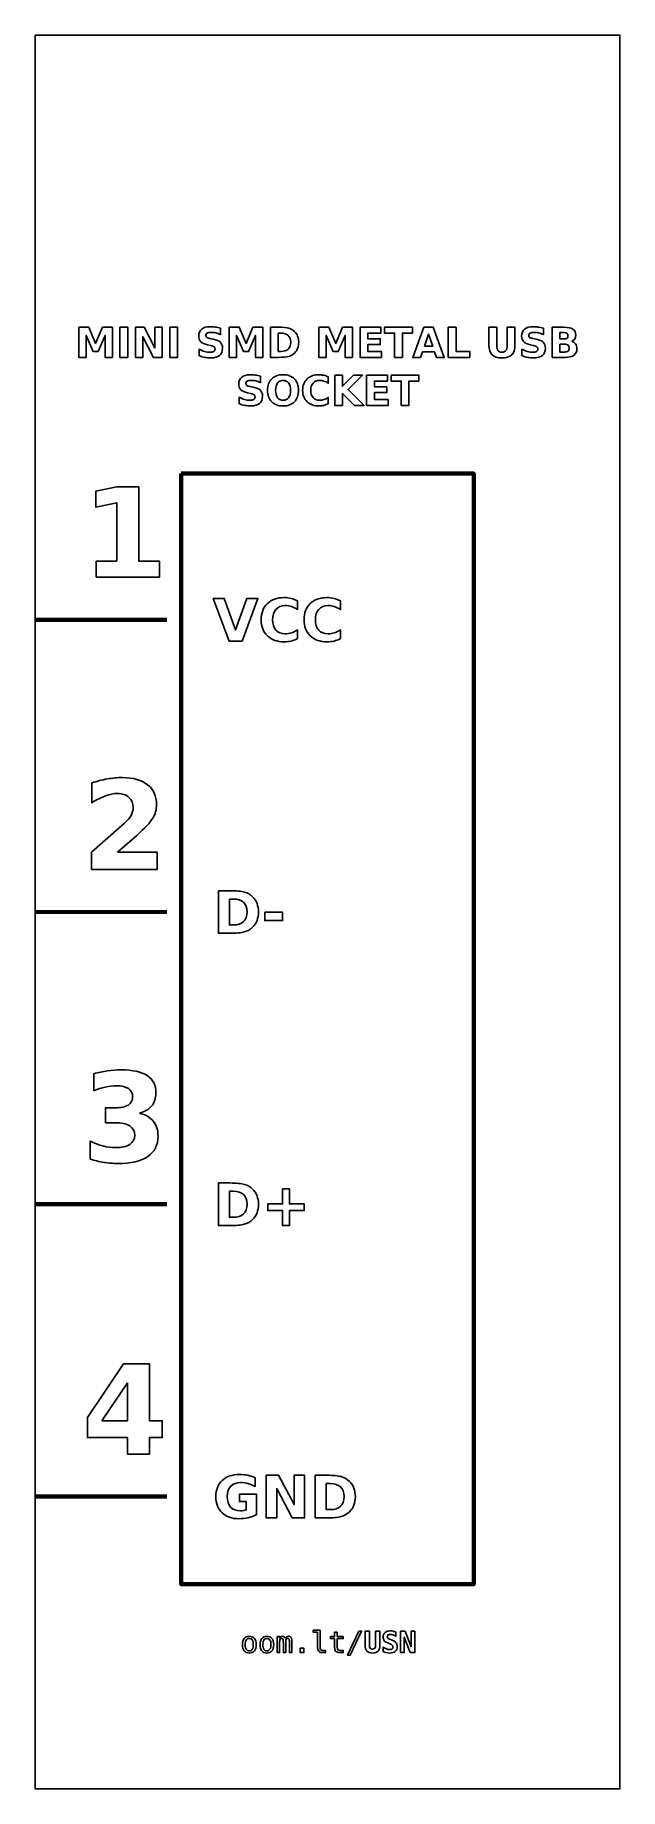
# Model space of a CAD drawing. Header units: centimetres. Extents: x -11.5 to -9.5, y -15.85 to -9.85.
import ezdxf

# ---------------------------------------------------------------- set-up
doc = ezdxf.new("R2010")
doc.units = ezdxf.units.CM
doc.header["$MEASUREMENT"] = 0
doc.layers.add('Layer 1', color=7, linetype='Continuous')

msp = doc.modelspace()

# ---------------------------------------------------------------- linework, layer by layer
at = {"layer": 'Layer 1', "color": 7}
msp.add_open_spline([(-11.5, -9.85), (-11.5, -9.85), (-9.5, -9.85), (-9.5, -9.85), (-9.5, -9.85), (-9.5, -9.85), (-9.5, -15.85), (-9.5, -15.85), (-9.5, -15.85), (-9.5, -15.85), (-11.5, -15.85), (-11.5, -15.85), (-11.5, -15.85), (-11.5, -15.85), (-11.5, -9.85), (-11.5, -9.85)], degree=3, knots=[0, 0, 0, 0, 0.25, 0.25, 0.25, 0.25, 0.5, 0.5, 0.5, 0.5, 0.75, 0.75, 0.75, 0.75, 1, 1, 1, 1], dxfattribs=at)
at = {"layer": 'Layer 1', "color": 250}
for points, knots in [([(-11.35006, -10.84959), (-11.35006, -10.84959), (-11.31631, -10.84959), (-11.31631, -10.84959), (-11.31631, -10.84959), (-11.31631, -10.84959), (-11.29286, -10.90465), (-11.29286, -10.90465), (-11.29286, -10.90465), (-11.29286, -10.90465), (-11.2693, -10.84959), (-11.2693, -10.84959), (-11.2693, -10.84959), (-11.2693, -10.84959), (-11.23562, -10.84959), (-11.23562, -10.84959), (-11.23562, -10.84959), (-11.23562, -10.84959), (-11.23562, -10.95246), (-11.23562, -10.95246), (-11.23562, -10.95246), (-11.23562, -10.95246), (-11.26069, -10.95246), (-11.26069, -10.95246), (-11.26069, -10.95246), (-11.26069, -10.95246), (-11.26069, -10.87722), (-11.26069, -10.87722), (-11.26069, -10.87722), (-11.26069, -10.87722), (-11.2844, -10.93268), (-11.2844, -10.93268), (-11.2844, -10.93268), (-11.2844, -10.93268), (-11.30121, -10.93268), (-11.30121, -10.93268), (-11.30121, -10.93268), (-11.30121, -10.93268), (-11.32492, -10.87722), (-11.32492, -10.87722), (-11.32492, -10.87722), (-11.32492, -10.87722), (-11.32492, -10.95246), (-11.32492, -10.95246), (-11.32492, -10.95246), (-11.32492, -10.95246), (-11.35006, -10.95246), (-11.35006, -10.95246), (-11.35006, -10.95246), (-11.35006, -10.95246), (-11.35006, -10.84959), (-11.35006, -10.84959)], [0, 0, 0, 0, 0.0769231, 0.0769231, 0.0769231, 0.0769231, 0.1538462, 0.1538462, 0.1538462, 0.1538462, 0.2307692, 0.2307692, 0.2307692, 0.2307692, 0.3076923, 0.3076923, 0.3076923, 0.3076923, 0.3846154, 0.3846154, 0.3846154, 0.3846154, 0.4615385, 0.4615385, 0.4615385, 0.4615385, 0.5384615, 0.5384615, 0.5384615, 0.5384615, 0.6153846, 0.6153846, 0.6153846, 0.6153846, 0.6923077, 0.6923077, 0.6923077, 0.6923077, 0.7692308, 0.7692308, 0.7692308, 0.7692308, 0.8461538, 0.8461538, 0.8461538, 0.8461538, 0.9230769, 0.9230769, 0.9230769, 0.9230769, 1, 1, 1, 1]), ([(-11.20963, -10.84959), (-11.20963, -10.84959), (-11.1831, -10.84959), (-11.1831, -10.84959), (-11.1831, -10.84959), (-11.1831, -10.84959), (-11.1831, -10.95246), (-11.1831, -10.95246), (-11.1831, -10.95246), (-11.1831, -10.95246), (-11.20963, -10.95246), (-11.20963, -10.95246), (-11.20963, -10.95246), (-11.20963, -10.95246), (-11.20963, -10.84959), (-11.20963, -10.84959)], [0, 0, 0, 0, 0.25, 0.25, 0.25, 0.25, 0.5, 0.5, 0.5, 0.5, 0.75, 0.75, 0.75, 0.75, 1, 1, 1, 1]), ([(-11.15714, -10.84959), (-11.15714, -10.84959), (-11.12751, -10.84959), (-11.12751, -10.84959), (-11.12751, -10.84959), (-11.12751, -10.84959), (-11.09009, -10.92015), (-11.09009, -10.92015), (-11.09009, -10.92015), (-11.09009, -10.92015), (-11.09009, -10.84959), (-11.09009, -10.84959), (-11.09009, -10.84959), (-11.09009, -10.84959), (-11.06495, -10.84959), (-11.06495, -10.84959), (-11.06495, -10.84959), (-11.06495, -10.84959), (-11.06495, -10.95246), (-11.06495, -10.95246), (-11.06495, -10.95246), (-11.06495, -10.95246), (-11.09458, -10.95246), (-11.09458, -10.95246), (-11.09458, -10.95246), (-11.09458, -10.95246), (-11.132, -10.8819), (-11.132, -10.8819), (-11.132, -10.8819), (-11.132, -10.8819), (-11.132, -10.95246), (-11.132, -10.95246), (-11.132, -10.95246), (-11.132, -10.95246), (-11.15714, -10.95246), (-11.15714, -10.95246), (-11.15714, -10.95246), (-11.15714, -10.95246), (-11.15714, -10.84959), (-11.15714, -10.84959)], [0, 0, 0, 0, 0.1, 0.1, 0.1, 0.1, 0.2, 0.2, 0.2, 0.2, 0.3, 0.3, 0.3, 0.3, 0.4, 0.4, 0.4, 0.4, 0.5, 0.5, 0.5, 0.5, 0.6, 0.6, 0.6, 0.6, 0.7, 0.7, 0.7, 0.7, 0.8, 0.8, 0.8, 0.8, 0.9, 0.9, 0.9, 0.9, 1, 1, 1, 1]), ([(-11.03905, -10.84959), (-11.03905, -10.84959), (-11.01252, -10.84959), (-11.01252, -10.84959), (-11.01252, -10.84959), (-11.01252, -10.84959), (-11.01252, -10.95246), (-11.01252, -10.95246), (-11.01252, -10.95246), (-11.01252, -10.95246), (-11.03905, -10.95246), (-11.03905, -10.95246), (-11.03905, -10.95246), (-11.03905, -10.95246), (-11.03905, -10.84959), (-11.03905, -10.84959)], [0, 0, 0, 0, 0.25, 0.25, 0.25, 0.25, 0.5, 0.5, 0.5, 0.5, 0.75, 0.75, 0.75, 0.75, 1, 1, 1, 1]), ([(-10.86584, -10.85284), (-10.86584, -10.85284), (-10.86584, -10.87459), (-10.86584, -10.87459), (-10.86584, -10.87459), (-10.87149, -10.87207), (-10.87701, -10.87017), (-10.88237, -10.86888), (-10.88237, -10.86888), (-10.88776, -10.86758), (-10.89284, -10.86695), (-10.89761, -10.86695), (-10.89761, -10.86695), (-10.90394, -10.86695), (-10.90864, -10.86782), (-10.91168, -10.86956), (-10.91168, -10.86956), (-10.91471, -10.87132), (-10.91622, -10.87403), (-10.91622, -10.8777), (-10.91622, -10.8777), (-10.91622, -10.88045), (-10.91521, -10.88261), (-10.91316, -10.88414), (-10.91316, -10.88414), (-10.91111, -10.88567), (-10.9074, -10.88701), (-10.90201, -10.88811), (-10.90201, -10.88811), (-10.90201, -10.88811), (-10.89072, -10.89037), (-10.89072, -10.89037), (-10.89072, -10.89037), (-10.87927, -10.89268), (-10.87116, -10.89616), (-10.86634, -10.90086), (-10.86634, -10.90086), (-10.86151, -10.90554), (-10.85909, -10.9122), (-10.85909, -10.92083), (-10.85909, -10.92083), (-10.85909, -10.93219), (-10.86245, -10.94063), (-10.86918, -10.94616), (-10.86918, -10.94616), (-10.87591, -10.95168), (-10.88618, -10.95446), (-10.90001, -10.95446), (-10.90001, -10.95446), (-10.90655, -10.95446), (-10.91309, -10.95385), (-10.91965, -10.9526), (-10.91965, -10.9526), (-10.92621, -10.95135), (-10.9328, -10.94952), (-10.93936, -10.9471), (-10.93936, -10.9471), (-10.93936, -10.9471), (-10.93936, -10.92471), (-10.93936, -10.92471), (-10.93936, -10.92471), (-10.9328, -10.92819), (-10.92645, -10.93082), (-10.92031, -10.93259), (-10.92031, -10.93259), (-10.91417, -10.93435), (-10.90827, -10.93524), (-10.90258, -10.93524), (-10.90258, -10.93524), (-10.89679, -10.93524), (-10.89235, -10.93428), (-10.88927, -10.93235), (-10.88927, -10.93235), (-10.88618, -10.93042), (-10.88466, -10.92767), (-10.88466, -10.92407), (-10.88466, -10.92407), (-10.88466, -10.92087), (-10.88569, -10.91838), (-10.88778, -10.91664), (-10.88778, -10.91664), (-10.88988, -10.9149), (-10.89404, -10.91333), (-10.9003, -10.91196), (-10.9003, -10.91196), (-10.9003, -10.91196), (-10.91057, -10.90968), (-10.91057, -10.90968), (-10.91057, -10.90968), (-10.92085, -10.90747), (-10.92838, -10.90397), (-10.93313, -10.89914), (-10.93313, -10.89914), (-10.93788, -10.89432), (-10.94025, -10.88781), (-10.94025, -10.87965), (-10.94025, -10.87965), (-10.94025, -10.86939), (-10.93694, -10.86151), (-10.93033, -10.85601), (-10.93033, -10.85601), (-10.92372, -10.85048), (-10.91422, -10.84773), (-10.9018, -10.84773), (-10.9018, -10.84773), (-10.89616, -10.84773), (-10.89035, -10.84816), (-10.88437, -10.849), (-10.88437, -10.849), (-10.8784, -10.84985), (-10.87222, -10.85112), (-10.86584, -10.85284)], [0, 0, 0, 0, 0.0357143, 0.0357143, 0.0357143, 0.0357143, 0.0714286, 0.0714286, 0.0714286, 0.0714286, 0.1071429, 0.1071429, 0.1071429, 0.1071429, 0.1428571, 0.1428571, 0.1428571, 0.1428571, 0.1785714, 0.1785714, 0.1785714, 0.1785714, 0.2142857, 0.2142857, 0.2142857, 0.2142857, 0.25, 0.25, 0.25, 0.25, 0.2857143, 0.2857143, 0.2857143, 0.2857143, 0.3214286, 0.3214286, 0.3214286, 0.3214286, 0.3571429, 0.3571429, 0.3571429, 0.3571429, 0.3928571, 0.3928571, 0.3928571, 0.3928571, 0.4285714, 0.4285714, 0.4285714, 0.4285714, 0.4642857, 0.4642857, 0.4642857, 0.4642857, 0.5, 0.5, 0.5, 0.5, 0.5357143, 0.5357143, 0.5357143, 0.5357143, 0.5714286, 0.5714286, 0.5714286, 0.5714286, 0.6071429, 0.6071429, 0.6071429, 0.6071429, 0.6428571, 0.6428571, 0.6428571, 0.6428571, 0.6785714, 0.6785714, 0.6785714, 0.6785714, 0.7142857, 0.7142857, 0.7142857, 0.7142857, 0.75, 0.75, 0.75, 0.75, 0.7857143, 0.7857143, 0.7857143, 0.7857143, 0.8214286, 0.8214286, 0.8214286, 0.8214286, 0.8571429, 0.8571429, 0.8571429, 0.8571429, 0.8928571, 0.8928571, 0.8928571, 0.8928571, 0.9285714, 0.9285714, 0.9285714, 0.9285714, 0.9642857, 0.9642857, 0.9642857, 0.9642857, 1, 1, 1, 1]), ([(-10.83581, -10.84959), (-10.83581, -10.84959), (-10.80206, -10.84959), (-10.80206, -10.84959), (-10.80206, -10.84959), (-10.80206, -10.84959), (-10.77861, -10.90465), (-10.77861, -10.90465), (-10.77861, -10.90465), (-10.77861, -10.90465), (-10.75505, -10.84959), (-10.75505, -10.84959), (-10.75505, -10.84959), (-10.75505, -10.84959), (-10.72137, -10.84959), (-10.72137, -10.84959), (-10.72137, -10.84959), (-10.72137, -10.84959), (-10.72137, -10.95246), (-10.72137, -10.95246), (-10.72137, -10.95246), (-10.72137, -10.95246), (-10.74644, -10.95246), (-10.74644, -10.95246), (-10.74644, -10.95246), (-10.74644, -10.95246), (-10.74644, -10.87722), (-10.74644, -10.87722), (-10.74644, -10.87722), (-10.74644, -10.87722), (-10.77015, -10.93268), (-10.77015, -10.93268), (-10.77015, -10.93268), (-10.77015, -10.93268), (-10.78696, -10.93268), (-10.78696, -10.93268), (-10.78696, -10.93268), (-10.78696, -10.93268), (-10.81067, -10.87722), (-10.81067, -10.87722), (-10.81067, -10.87722), (-10.81067, -10.87722), (-10.81067, -10.95246), (-10.81067, -10.95246), (-10.81067, -10.95246), (-10.81067, -10.95246), (-10.83581, -10.95246), (-10.83581, -10.95246), (-10.83581, -10.95246), (-10.83581, -10.95246), (-10.83581, -10.84959), (-10.83581, -10.84959)], [0, 0, 0, 0, 0.0769231, 0.0769231, 0.0769231, 0.0769231, 0.1538462, 0.1538462, 0.1538462, 0.1538462, 0.2307692, 0.2307692, 0.2307692, 0.2307692, 0.3076923, 0.3076923, 0.3076923, 0.3076923, 0.3846154, 0.3846154, 0.3846154, 0.3846154, 0.4615385, 0.4615385, 0.4615385, 0.4615385, 0.5384615, 0.5384615, 0.5384615, 0.5384615, 0.6153846, 0.6153846, 0.6153846, 0.6153846, 0.6923077, 0.6923077, 0.6923077, 0.6923077, 0.7692308, 0.7692308, 0.7692308, 0.7692308, 0.8461538, 0.8461538, 0.8461538, 0.8461538, 0.9230769, 0.9230769, 0.9230769, 0.9230769, 1, 1, 1, 1]), ([(-10.69538, -10.84959), (-10.69538, -10.84959), (-10.66739, -10.84959), (-10.66739, -10.84959), (-10.66739, -10.84959), (-10.65178, -10.84959), (-10.64016, -10.8507), (-10.63252, -10.85293), (-10.63252, -10.85293), (-10.62487, -10.85516), (-10.61831, -10.85893), (-10.61283, -10.86427), (-10.61283, -10.86427), (-10.60801, -10.8689), (-10.60444, -10.87426), (-10.60208, -10.88033), (-10.60208, -10.88033), (-10.59976, -10.88637), (-10.59858, -10.89324), (-10.59858, -10.90093), (-10.59858, -10.90093), (-10.59858, -10.90869), (-10.59976, -10.91561), (-10.60208, -10.9217), (-10.60208, -10.9217), (-10.60444, -10.92779), (-10.60801, -10.93315), (-10.61283, -10.93778), (-10.61283, -10.93778), (-10.61836, -10.94312), (-10.62497, -10.94689), (-10.63268, -10.94912), (-10.63268, -10.94912), (-10.6404, -10.95135), (-10.65197, -10.95246), (-10.66739, -10.95246), (-10.66739, -10.95246), (-10.66739, -10.95246), (-10.69538, -10.95246), (-10.69538, -10.95246), (-10.69538, -10.95246), (-10.69538, -10.95246), (-10.69538, -10.84959), (-10.69538, -10.84959)], [0, 0, 0, 0, 0.0909091, 0.0909091, 0.0909091, 0.0909091, 0.1818182, 0.1818182, 0.1818182, 0.1818182, 0.2727273, 0.2727273, 0.2727273, 0.2727273, 0.3636364, 0.3636364, 0.3636364, 0.3636364, 0.4545455, 0.4545455, 0.4545455, 0.4545455, 0.5454545, 0.5454545, 0.5454545, 0.5454545, 0.6363636, 0.6363636, 0.6363636, 0.6363636, 0.7272727, 0.7272727, 0.7272727, 0.7272727, 0.8181818, 0.8181818, 0.8181818, 0.8181818, 0.9090909, 0.9090909, 0.9090909, 0.9090909, 1, 1, 1, 1]), ([(-10.52913, -10.84959), (-10.52913, -10.84959), (-10.49538, -10.84959), (-10.49538, -10.84959), (-10.49538, -10.84959), (-10.49538, -10.84959), (-10.47193, -10.90465), (-10.47193, -10.90465), (-10.47193, -10.90465), (-10.47193, -10.90465), (-10.44837, -10.84959), (-10.44837, -10.84959), (-10.44837, -10.84959), (-10.44837, -10.84959), (-10.41469, -10.84959), (-10.41469, -10.84959), (-10.41469, -10.84959), (-10.41469, -10.84959), (-10.41469, -10.95246), (-10.41469, -10.95246), (-10.41469, -10.95246), (-10.41469, -10.95246), (-10.43976, -10.95246), (-10.43976, -10.95246), (-10.43976, -10.95246), (-10.43976, -10.95246), (-10.43976, -10.87722), (-10.43976, -10.87722), (-10.43976, -10.87722), (-10.43976, -10.87722), (-10.46347, -10.93268), (-10.46347, -10.93268), (-10.46347, -10.93268), (-10.46347, -10.93268), (-10.48028, -10.93268), (-10.48028, -10.93268), (-10.48028, -10.93268), (-10.48028, -10.93268), (-10.50399, -10.87722), (-10.50399, -10.87722), (-10.50399, -10.87722), (-10.50399, -10.87722), (-10.50399, -10.95246), (-10.50399, -10.95246), (-10.50399, -10.95246), (-10.50399, -10.95246), (-10.52913, -10.95246), (-10.52913, -10.95246), (-10.52913, -10.95246), (-10.52913, -10.95246), (-10.52913, -10.84959), (-10.52913, -10.84959)], [0, 0, 0, 0, 0.0769231, 0.0769231, 0.0769231, 0.0769231, 0.1538462, 0.1538462, 0.1538462, 0.1538462, 0.2307692, 0.2307692, 0.2307692, 0.2307692, 0.3076923, 0.3076923, 0.3076923, 0.3076923, 0.3846154, 0.3846154, 0.3846154, 0.3846154, 0.4615385, 0.4615385, 0.4615385, 0.4615385, 0.5384615, 0.5384615, 0.5384615, 0.5384615, 0.6153846, 0.6153846, 0.6153846, 0.6153846, 0.6923077, 0.6923077, 0.6923077, 0.6923077, 0.7692308, 0.7692308, 0.7692308, 0.7692308, 0.8461538, 0.8461538, 0.8461538, 0.8461538, 0.9230769, 0.9230769, 0.9230769, 0.9230769, 1, 1, 1, 1]), ([(-10.3887, -10.84959), (-10.3887, -10.84959), (-10.31711, -10.84959), (-10.31711, -10.84959), (-10.31711, -10.84959), (-10.31711, -10.84959), (-10.31711, -10.86965), (-10.31711, -10.86965), (-10.31711, -10.86965), (-10.31711, -10.86965), (-10.36217, -10.86965), (-10.36217, -10.86965), (-10.36217, -10.86965), (-10.36217, -10.86965), (-10.36217, -10.8888), (-10.36217, -10.8888), (-10.36217, -10.8888), (-10.36217, -10.8888), (-10.31982, -10.8888), (-10.31982, -10.8888), (-10.31982, -10.8888), (-10.31982, -10.8888), (-10.31982, -10.90886), (-10.31982, -10.90886), (-10.31982, -10.90886), (-10.31982, -10.90886), (-10.36217, -10.90886), (-10.36217, -10.90886), (-10.36217, -10.90886), (-10.36217, -10.90886), (-10.36217, -10.9324), (-10.36217, -10.9324), (-10.36217, -10.9324), (-10.36217, -10.9324), (-10.31561, -10.9324), (-10.31561, -10.9324), (-10.31561, -10.9324), (-10.31561, -10.9324), (-10.31561, -10.95246), (-10.31561, -10.95246), (-10.31561, -10.95246), (-10.31561, -10.95246), (-10.3887, -10.95246), (-10.3887, -10.95246), (-10.3887, -10.95246), (-10.3887, -10.95246), (-10.3887, -10.84959), (-10.3887, -10.84959)], [0, 0, 0, 0, 0.0833333, 0.0833333, 0.0833333, 0.0833333, 0.1666667, 0.1666667, 0.1666667, 0.1666667, 0.25, 0.25, 0.25, 0.25, 0.3333333, 0.3333333, 0.3333333, 0.3333333, 0.4166667, 0.4166667, 0.4166667, 0.4166667, 0.5, 0.5, 0.5, 0.5, 0.5833333, 0.5833333, 0.5833333, 0.5833333, 0.6666667, 0.6666667, 0.6666667, 0.6666667, 0.75, 0.75, 0.75, 0.75, 0.8333333, 0.8333333, 0.8333333, 0.8333333, 0.9166667, 0.9166667, 0.9166667, 0.9166667, 1, 1, 1, 1]), ([(-10.30458, -10.84959), (-10.30458, -10.84959), (-10.20978, -10.84959), (-10.20978, -10.84959), (-10.20978, -10.84959), (-10.20978, -10.84959), (-10.20978, -10.86965), (-10.20978, -10.86965), (-10.20978, -10.86965), (-10.20978, -10.86965), (-10.24388, -10.86965), (-10.24388, -10.86965), (-10.24388, -10.86965), (-10.24388, -10.86965), (-10.24388, -10.95246), (-10.24388, -10.95246), (-10.24388, -10.95246), (-10.24388, -10.95246), (-10.27041, -10.95246), (-10.27041, -10.95246), (-10.27041, -10.95246), (-10.27041, -10.95246), (-10.27041, -10.86965), (-10.27041, -10.86965), (-10.27041, -10.86965), (-10.27041, -10.86965), (-10.30458, -10.86965), (-10.30458, -10.86965), (-10.30458, -10.86965), (-10.30458, -10.86965), (-10.30458, -10.84959), (-10.30458, -10.84959)], [0, 0, 0, 0, 0.125, 0.125, 0.125, 0.125, 0.25, 0.25, 0.25, 0.25, 0.375, 0.375, 0.375, 0.375, 0.5, 0.5, 0.5, 0.5, 0.625, 0.625, 0.625, 0.625, 0.75, 0.75, 0.75, 0.75, 0.875, 0.875, 0.875, 0.875, 1, 1, 1, 1]), ([(-10.13362, -10.93374), (-10.13362, -10.93374), (-10.17511, -10.93374), (-10.17511, -10.93374), (-10.17511, -10.93374), (-10.17511, -10.93374), (-10.18165, -10.95246), (-10.18165, -10.95246), (-10.18165, -10.95246), (-10.18165, -10.95246), (-10.20832, -10.95246), (-10.20832, -10.95246), (-10.20832, -10.95246), (-10.20832, -10.95246), (-10.17022, -10.84959), (-10.17022, -10.84959), (-10.17022, -10.84959), (-10.17022, -10.84959), (-10.13859, -10.84959), (-10.13859, -10.84959), (-10.13859, -10.84959), (-10.13859, -10.84959), (-10.10049, -10.95246), (-10.10049, -10.95246), (-10.10049, -10.95246), (-10.10049, -10.95246), (-10.12716, -10.95246), (-10.12716, -10.95246), (-10.12716, -10.95246), (-10.12716, -10.95246), (-10.13362, -10.93374), (-10.13362, -10.93374)], [0, 0, 0, 0, 0.125, 0.125, 0.125, 0.125, 0.25, 0.25, 0.25, 0.25, 0.375, 0.375, 0.375, 0.375, 0.5, 0.5, 0.5, 0.5, 0.625, 0.625, 0.625, 0.625, 0.75, 0.75, 0.75, 0.75, 0.875, 0.875, 0.875, 0.875, 1, 1, 1, 1]), ([(-10.08682, -10.84959), (-10.08682, -10.84959), (-10.06029, -10.84959), (-10.06029, -10.84959), (-10.06029, -10.84959), (-10.06029, -10.84959), (-10.06029, -10.9324), (-10.06029, -10.9324), (-10.06029, -10.9324), (-10.06029, -10.9324), (-10.01373, -10.9324), (-10.01373, -10.9324), (-10.01373, -10.9324), (-10.01373, -10.9324), (-10.01373, -10.95246), (-10.01373, -10.95246), (-10.01373, -10.95246), (-10.01373, -10.95246), (-10.08682, -10.95246), (-10.08682, -10.95246), (-10.08682, -10.95246), (-10.08682, -10.95246), (-10.08682, -10.84959), (-10.08682, -10.84959)], [0, 0, 0, 0, 0.1666667, 0.1666667, 0.1666667, 0.1666667, 0.3333333, 0.3333333, 0.3333333, 0.3333333, 0.5, 0.5, 0.5, 0.5, 0.6666667, 0.6666667, 0.6666667, 0.6666667, 0.8333333, 0.8333333, 0.8333333, 0.8333333, 1, 1, 1, 1]), ([(-9.94778, -10.84959), (-9.94778, -10.84959), (-9.92125, -10.84959), (-9.92125, -10.84959), (-9.92125, -10.84959), (-9.92125, -10.84959), (-9.92125, -10.91126), (-9.92125, -10.91126), (-9.92125, -10.91126), (-9.92125, -10.91975), (-9.91987, -10.92584), (-9.91709, -10.92948), (-9.91709, -10.92948), (-9.91431, -10.93313), (-9.90978, -10.93496), (-9.90347, -10.93496), (-9.90347, -10.93496), (-9.89712, -10.93496), (-9.89256, -10.93313), (-9.88979, -10.92948), (-9.88979, -10.92948), (-9.88701, -10.92584), (-9.88562, -10.91975), (-9.88562, -10.91126), (-9.88562, -10.91126), (-9.88562, -10.91126), (-9.88562, -10.84959), (-9.88562, -10.84959), (-9.88562, -10.84959), (-9.88562, -10.84959), (-9.85909, -10.84959), (-9.85909, -10.84959), (-9.85909, -10.84959), (-9.85909, -10.84959), (-9.85909, -10.91126), (-9.85909, -10.91126), (-9.85909, -10.91126), (-9.85909, -10.92581), (-9.86274, -10.93666), (-9.87005, -10.94378), (-9.87005, -10.94378), (-9.87734, -10.95091), (-9.88849, -10.95446), (-9.90347, -10.95446), (-9.90347, -10.95446), (-9.91841, -10.95446), (-9.92953, -10.95091), (-9.93682, -10.94378), (-9.93682, -10.94378), (-9.94414, -10.93666), (-9.94778, -10.92581), (-9.94778, -10.91126), (-9.94778, -10.91126), (-9.94778, -10.91126), (-9.94778, -10.84959), (-9.94778, -10.84959)], [0, 0, 0, 0, 0.0714286, 0.0714286, 0.0714286, 0.0714286, 0.1428571, 0.1428571, 0.1428571, 0.1428571, 0.2142857, 0.2142857, 0.2142857, 0.2142857, 0.2857143, 0.2857143, 0.2857143, 0.2857143, 0.3571429, 0.3571429, 0.3571429, 0.3571429, 0.4285714, 0.4285714, 0.4285714, 0.4285714, 0.5, 0.5, 0.5, 0.5, 0.5714286, 0.5714286, 0.5714286, 0.5714286, 0.6428571, 0.6428571, 0.6428571, 0.6428571, 0.7142857, 0.7142857, 0.7142857, 0.7142857, 0.7857143, 0.7857143, 0.7857143, 0.7857143, 0.8571429, 0.8571429, 0.8571429, 0.8571429, 0.9285714, 0.9285714, 0.9285714, 0.9285714, 1, 1, 1, 1]), ([(-9.76161, -10.85284), (-9.76161, -10.85284), (-9.76161, -10.87459), (-9.76161, -10.87459), (-9.76161, -10.87459), (-9.76726, -10.87207), (-9.77278, -10.87017), (-9.77814, -10.86888), (-9.77814, -10.86888), (-9.78353, -10.86758), (-9.78861, -10.86695), (-9.79338, -10.86695), (-9.79338, -10.86695), (-9.79971, -10.86695), (-9.80441, -10.86782), (-9.80745, -10.86956), (-9.80745, -10.86956), (-9.81048, -10.87132), (-9.81199, -10.87403), (-9.81199, -10.8777), (-9.81199, -10.8777), (-9.81199, -10.88045), (-9.81098, -10.88261), (-9.80893, -10.88414), (-9.80893, -10.88414), (-9.80688, -10.88567), (-9.80317, -10.88701), (-9.79778, -10.88811), (-9.79778, -10.88811), (-9.79778, -10.88811), (-9.78649, -10.89037), (-9.78649, -10.89037), (-9.78649, -10.89037), (-9.77504, -10.89268), (-9.76693, -10.89616), (-9.76211, -10.90086), (-9.76211, -10.90086), (-9.75728, -10.90554), (-9.75486, -10.9122), (-9.75486, -10.92083), (-9.75486, -10.92083), (-9.75486, -10.93219), (-9.75822, -10.94063), (-9.76495, -10.94616), (-9.76495, -10.94616), (-9.77168, -10.95168), (-9.78195, -10.95446), (-9.79578, -10.95446), (-9.79578, -10.95446), (-9.80232, -10.95446), (-9.80886, -10.95385), (-9.81542, -10.9526), (-9.81542, -10.9526), (-9.82198, -10.95135), (-9.82857, -10.94952), (-9.83513, -10.9471), (-9.83513, -10.9471), (-9.83513, -10.9471), (-9.83513, -10.92471), (-9.83513, -10.92471), (-9.83513, -10.92471), (-9.82857, -10.92819), (-9.82222, -10.93082), (-9.81608, -10.93259), (-9.81608, -10.93259), (-9.80994, -10.93435), (-9.80404, -10.93524), (-9.79835, -10.93524), (-9.79835, -10.93524), (-9.79256, -10.93524), (-9.78812, -10.93428), (-9.78504, -10.93235), (-9.78504, -10.93235), (-9.78195, -10.93042), (-9.78043, -10.92767), (-9.78043, -10.92407), (-9.78043, -10.92407), (-9.78043, -10.92087), (-9.78146, -10.91838), (-9.78355, -10.91664), (-9.78355, -10.91664), (-9.78565, -10.9149), (-9.78981, -10.91333), (-9.79607, -10.91196), (-9.79607, -10.91196), (-9.79607, -10.91196), (-9.80634, -10.90968), (-9.80634, -10.90968), (-9.80634, -10.90968), (-9.81662, -10.90747), (-9.82415, -10.90397), (-9.8289, -10.89914), (-9.8289, -10.89914), (-9.83365, -10.89432), (-9.83602, -10.88781), (-9.83602, -10.87965), (-9.83602, -10.87965), (-9.83602, -10.86939), (-9.83271, -10.86151), (-9.8261, -10.85601), (-9.8261, -10.85601), (-9.81949, -10.85048), (-9.80999, -10.84773), (-9.79757, -10.84773), (-9.79757, -10.84773), (-9.79193, -10.84773), (-9.78612, -10.84816), (-9.78014, -10.849), (-9.78014, -10.849), (-9.77417, -10.84985), (-9.76799, -10.85112), (-9.76161, -10.85284)], [0, 0, 0, 0, 0.0357143, 0.0357143, 0.0357143, 0.0357143, 0.0714286, 0.0714286, 0.0714286, 0.0714286, 0.1071429, 0.1071429, 0.1071429, 0.1071429, 0.1428571, 0.1428571, 0.1428571, 0.1428571, 0.1785714, 0.1785714, 0.1785714, 0.1785714, 0.2142857, 0.2142857, 0.2142857, 0.2142857, 0.25, 0.25, 0.25, 0.25, 0.2857143, 0.2857143, 0.2857143, 0.2857143, 0.3214286, 0.3214286, 0.3214286, 0.3214286, 0.3571429, 0.3571429, 0.3571429, 0.3571429, 0.3928571, 0.3928571, 0.3928571, 0.3928571, 0.4285714, 0.4285714, 0.4285714, 0.4285714, 0.4642857, 0.4642857, 0.4642857, 0.4642857, 0.5, 0.5, 0.5, 0.5, 0.5357143, 0.5357143, 0.5357143, 0.5357143, 0.5714286, 0.5714286, 0.5714286, 0.5714286, 0.6071429, 0.6071429, 0.6071429, 0.6071429, 0.6428571, 0.6428571, 0.6428571, 0.6428571, 0.6785714, 0.6785714, 0.6785714, 0.6785714, 0.7142857, 0.7142857, 0.7142857, 0.7142857, 0.75, 0.75, 0.75, 0.75, 0.7857143, 0.7857143, 0.7857143, 0.7857143, 0.8214286, 0.8214286, 0.8214286, 0.8214286, 0.8571429, 0.8571429, 0.8571429, 0.8571429, 0.8928571, 0.8928571, 0.8928571, 0.8928571, 0.9285714, 0.9285714, 0.9285714, 0.9285714, 0.9642857, 0.9642857, 0.9642857, 0.9642857, 1, 1, 1, 1]), ([(-9.66481, -10.8974), (-9.65912, -10.89905), (-9.6547, -10.90211), (-9.65157, -10.90658), (-9.65157, -10.90658), (-9.64844, -10.91102), (-9.64689, -10.9165), (-9.64689, -10.92297), (-9.64689, -10.92297), (-9.64689, -10.93289), (-9.65026, -10.94028), (-9.65696, -10.94515), (-9.65696, -10.94515), (-9.66366, -10.95001), (-9.67387, -10.95246), (-9.68756, -10.95246), (-9.68756, -10.95246), (-9.68756, -10.95246), (-9.73158, -10.95246), (-9.73158, -10.95246), (-9.73158, -10.95246), (-9.73158, -10.95246), (-9.73158, -10.84959), (-9.73158, -10.84959), (-9.73158, -10.84959), (-9.73158, -10.84959), (-9.69176, -10.84959), (-9.69176, -10.84959), (-9.69176, -10.84959), (-9.67747, -10.84959), (-9.66712, -10.85175), (-9.66072, -10.85606), (-9.66072, -10.85606), (-9.6543, -10.86039), (-9.6511, -10.8673), (-9.6511, -10.8768), (-9.6511, -10.8768), (-9.6511, -10.88181), (-9.65228, -10.88607), (-9.65461, -10.8896), (-9.65461, -10.8896), (-9.65696, -10.8931), (-9.66034, -10.89571), (-9.66481, -10.8974)], [0, 0, 0, 0, 0.0909091, 0.0909091, 0.0909091, 0.0909091, 0.1818182, 0.1818182, 0.1818182, 0.1818182, 0.2727273, 0.2727273, 0.2727273, 0.2727273, 0.3636364, 0.3636364, 0.3636364, 0.3636364, 0.4545455, 0.4545455, 0.4545455, 0.4545455, 0.5454545, 0.5454545, 0.5454545, 0.5454545, 0.6363636, 0.6363636, 0.6363636, 0.6363636, 0.7272727, 0.7272727, 0.7272727, 0.7272727, 0.8181818, 0.8181818, 0.8181818, 0.8181818, 0.9090909, 0.9090909, 0.9090909, 0.9090909, 1, 1, 1, 1]), ([(-10.66885, -10.86965), (-10.66885, -10.86965), (-10.66885, -10.9324), (-10.66885, -10.9324), (-10.66885, -10.9324), (-10.66885, -10.9324), (-10.65935, -10.9324), (-10.65935, -10.9324), (-10.65935, -10.9324), (-10.64851, -10.9324), (-10.64023, -10.92972), (-10.63452, -10.92433), (-10.63452, -10.92433), (-10.6288, -10.91897), (-10.62593, -10.91116), (-10.62593, -10.90093), (-10.62593, -10.90093), (-10.62593, -10.89072), (-10.62878, -10.88296), (-10.63447, -10.87765), (-10.63447, -10.87765), (-10.64016, -10.87231), (-10.64846, -10.86965), (-10.65935, -10.86965), (-10.65935, -10.86965), (-10.65935, -10.86965), (-10.66885, -10.86965), (-10.66885, -10.86965)], [0, 0, 0, 0, 0.1428571, 0.1428571, 0.1428571, 0.1428571, 0.2857143, 0.2857143, 0.2857143, 0.2857143, 0.4285714, 0.4285714, 0.4285714, 0.4285714, 0.5714286, 0.5714286, 0.5714286, 0.5714286, 0.7142857, 0.7142857, 0.7142857, 0.7142857, 0.8571429, 0.8571429, 0.8571429, 0.8571429, 1, 1, 1, 1]), ([(-10.1685, -10.91464), (-10.1685, -10.91464), (-10.1403, -10.91464), (-10.1403, -10.91464), (-10.1403, -10.91464), (-10.1403, -10.91464), (-10.15437, -10.87372), (-10.15437, -10.87372), (-10.15437, -10.87372), (-10.15437, -10.87372), (-10.1685, -10.91464), (-10.1685, -10.91464)], [0, 0, 0, 0, 0.3333333, 0.3333333, 0.3333333, 0.3333333, 0.6666667, 0.6666667, 0.6666667, 0.6666667, 1, 1, 1, 1]), ([(-9.69038, -10.88941), (-9.68619, -10.88941), (-9.68302, -10.88849), (-9.68088, -10.88666), (-9.68088, -10.88666), (-9.67871, -10.88482), (-9.67763, -10.88212), (-9.67763, -10.87852), (-9.67763, -10.87852), (-9.67763, -10.87499), (-9.67871, -10.87231), (-9.68088, -10.87045), (-9.68088, -10.87045), (-9.68302, -10.86859), (-9.68619, -10.86765), (-9.69038, -10.86765), (-9.69038, -10.86765), (-9.69038, -10.86765), (-9.70505, -10.86765), (-9.70505, -10.86765), (-9.70505, -10.86765), (-9.70505, -10.86765), (-9.70505, -10.88941), (-9.70505, -10.88941), (-9.70505, -10.88941), (-9.70505, -10.88941), (-9.69038, -10.88941), (-9.69038, -10.88941)], [0, 0, 0, 0, 0.1428571, 0.1428571, 0.1428571, 0.1428571, 0.2857143, 0.2857143, 0.2857143, 0.2857143, 0.4285714, 0.4285714, 0.4285714, 0.4285714, 0.5714286, 0.5714286, 0.5714286, 0.5714286, 0.7142857, 0.7142857, 0.7142857, 0.7142857, 0.8571429, 0.8571429, 0.8571429, 0.8571429, 1, 1, 1, 1]), ([(-9.68948, -10.9344), (-9.68414, -10.9344), (-9.68015, -10.93327), (-9.67744, -10.93103), (-9.67744, -10.93103), (-9.67476, -10.92878), (-9.67342, -10.92537), (-9.67342, -10.92083), (-9.67342, -10.92083), (-9.67342, -10.91638), (-9.67476, -10.91304), (-9.67742, -10.91081), (-9.67742, -10.91081), (-9.68008, -10.90857), (-9.6841, -10.90747), (-9.68948, -10.90747), (-9.68948, -10.90747), (-9.68948, -10.90747), (-9.70505, -10.90747), (-9.70505, -10.90747), (-9.70505, -10.90747), (-9.70505, -10.90747), (-9.70505, -10.9344), (-9.70505, -10.9344), (-9.70505, -10.9344), (-9.70505, -10.9344), (-9.68948, -10.9344), (-9.68948, -10.9344)], [0, 0, 0, 0, 0.1428571, 0.1428571, 0.1428571, 0.1428571, 0.2857143, 0.2857143, 0.2857143, 0.2857143, 0.4285714, 0.4285714, 0.4285714, 0.4285714, 0.5714286, 0.5714286, 0.5714286, 0.5714286, 0.7142857, 0.7142857, 0.7142857, 0.7142857, 0.8571429, 0.8571429, 0.8571429, 0.8571429, 1, 1, 1, 1]), ([(-10.72902, -11.01709), (-10.72902, -11.01709), (-10.72902, -11.03884), (-10.72902, -11.03884), (-10.72902, -11.03884), (-10.73467, -11.03632), (-10.74019, -11.03442), (-10.74555, -11.03313), (-10.74555, -11.03313), (-10.75094, -11.03183), (-10.75602, -11.0312), (-10.76079, -11.0312), (-10.76079, -11.0312), (-10.76712, -11.0312), (-10.77182, -11.03207), (-10.77486, -11.03381), (-10.77486, -11.03381), (-10.77789, -11.03557), (-10.7794, -11.03828), (-10.7794, -11.04195), (-10.7794, -11.04195), (-10.7794, -11.0447), (-10.77839, -11.04686), (-10.77634, -11.04839), (-10.77634, -11.04839), (-10.77429, -11.04992), (-10.77058, -11.05126), (-10.76519, -11.05236), (-10.76519, -11.05236), (-10.76519, -11.05236), (-10.7539, -11.05462), (-10.7539, -11.05462), (-10.7539, -11.05462), (-10.74245, -11.05693), (-10.73434, -11.06041), (-10.72952, -11.06511), (-10.72952, -11.06511), (-10.72469, -11.06979), (-10.72227, -11.07645), (-10.72227, -11.08508), (-10.72227, -11.08508), (-10.72227, -11.09644), (-10.72563, -11.10488), (-10.73236, -11.11041), (-10.73236, -11.11041), (-10.73909, -11.11593), (-10.74936, -11.11871), (-10.76319, -11.11871), (-10.76319, -11.11871), (-10.76973, -11.11871), (-10.77627, -11.1181), (-10.78283, -11.11685), (-10.78283, -11.11685), (-10.78939, -11.1156), (-10.79598, -11.11377), (-10.80254, -11.11135), (-10.80254, -11.11135), (-10.80254, -11.11135), (-10.80254, -11.08896), (-10.80254, -11.08896), (-10.80254, -11.08896), (-10.79598, -11.09244), (-10.78963, -11.09507), (-10.78349, -11.09684), (-10.78349, -11.09684), (-10.77735, -11.0986), (-10.77145, -11.09949), (-10.76576, -11.09949), (-10.76576, -11.09949), (-10.75997, -11.09949), (-10.75553, -11.09853), (-10.75245, -11.0966), (-10.75245, -11.0966), (-10.74936, -11.09467), (-10.74784, -11.09192), (-10.74784, -11.08832), (-10.74784, -11.08832), (-10.74784, -11.08512), (-10.74887, -11.08263), (-10.75096, -11.08089), (-10.75096, -11.08089), (-10.75306, -11.07915), (-10.75722, -11.07758), (-10.76348, -11.07621), (-10.76348, -11.07621), (-10.76348, -11.07621), (-10.77375, -11.07393), (-10.77375, -11.07393), (-10.77375, -11.07393), (-10.78403, -11.07172), (-10.79156, -11.06822), (-10.79631, -11.06339), (-10.79631, -11.06339), (-10.80106, -11.05857), (-10.80343, -11.05206), (-10.80343, -11.0439), (-10.80343, -11.0439), (-10.80343, -11.03364), (-10.80012, -11.02576), (-10.79351, -11.02026), (-10.79351, -11.02026), (-10.7869, -11.01473), (-10.7774, -11.01198), (-10.76498, -11.01198), (-10.76498, -11.01198), (-10.75934, -11.01198), (-10.75353, -11.01241), (-10.74755, -11.01325), (-10.74755, -11.01325), (-10.74158, -11.0141), (-10.7354, -11.01537), (-10.72902, -11.01709)], [0, 0, 0, 0, 0.0357143, 0.0357143, 0.0357143, 0.0357143, 0.0714286, 0.0714286, 0.0714286, 0.0714286, 0.1071429, 0.1071429, 0.1071429, 0.1071429, 0.1428571, 0.1428571, 0.1428571, 0.1428571, 0.1785714, 0.1785714, 0.1785714, 0.1785714, 0.2142857, 0.2142857, 0.2142857, 0.2142857, 0.25, 0.25, 0.25, 0.25, 0.2857143, 0.2857143, 0.2857143, 0.2857143, 0.3214286, 0.3214286, 0.3214286, 0.3214286, 0.3571429, 0.3571429, 0.3571429, 0.3571429, 0.3928571, 0.3928571, 0.3928571, 0.3928571, 0.4285714, 0.4285714, 0.4285714, 0.4285714, 0.4642857, 0.4642857, 0.4642857, 0.4642857, 0.5, 0.5, 0.5, 0.5, 0.5357143, 0.5357143, 0.5357143, 0.5357143, 0.5714286, 0.5714286, 0.5714286, 0.5714286, 0.6071429, 0.6071429, 0.6071429, 0.6071429, 0.6428571, 0.6428571, 0.6428571, 0.6428571, 0.6785714, 0.6785714, 0.6785714, 0.6785714, 0.7142857, 0.7142857, 0.7142857, 0.7142857, 0.75, 0.75, 0.75, 0.75, 0.7857143, 0.7857143, 0.7857143, 0.7857143, 0.8214286, 0.8214286, 0.8214286, 0.8214286, 0.8571429, 0.8571429, 0.8571429, 0.8571429, 0.8928571, 0.8928571, 0.8928571, 0.8928571, 0.9285714, 0.9285714, 0.9285714, 0.9285714, 0.9642857, 0.9642857, 0.9642857, 0.9642857, 1, 1, 1, 1]), ([(-10.652, -11.01198), (-10.63547, -11.01198), (-10.62251, -11.01671), (-10.61315, -11.02619), (-10.61315, -11.02619), (-10.60377, -11.03564), (-10.59909, -11.04869), (-10.59909, -11.06537), (-10.59909, -11.06537), (-10.59909, -11.082), (-10.60377, -11.09505), (-10.61315, -11.1045), (-10.61315, -11.1045), (-10.62251, -11.11398), (-10.63547, -11.11871), (-10.652, -11.11871), (-10.652, -11.11871), (-10.66849, -11.11871), (-10.68142, -11.11398), (-10.69083, -11.1045), (-10.69083, -11.1045), (-10.70021, -11.09505), (-10.70492, -11.082), (-10.70492, -11.06537), (-10.70492, -11.06537), (-10.70492, -11.04869), (-10.70021, -11.03564), (-10.69083, -11.02619), (-10.69083, -11.02619), (-10.68142, -11.01671), (-10.66849, -11.01198), (-10.652, -11.01198)], [0, 0, 0, 0, 0.125, 0.125, 0.125, 0.125, 0.25, 0.25, 0.25, 0.25, 0.375, 0.375, 0.375, 0.375, 0.5, 0.5, 0.5, 0.5, 0.625, 0.625, 0.625, 0.625, 0.75, 0.75, 0.75, 0.75, 0.875, 0.875, 0.875, 0.875, 1, 1, 1, 1]), ([(-10.652, -11.0312), (-10.66009, -11.0312), (-10.66635, -11.03418), (-10.67082, -11.04016), (-10.67082, -11.04016), (-10.67526, -11.04613), (-10.6775, -11.05453), (-10.6775, -11.06537), (-10.6775, -11.06537), (-10.6775, -11.07619), (-10.67526, -11.08456), (-10.67082, -11.09053), (-10.67082, -11.09053), (-10.66635, -11.09651), (-10.66009, -11.09949), (-10.652, -11.09949), (-10.652, -11.09949), (-10.64386, -11.09949), (-10.63759, -11.09651), (-10.63312, -11.09053), (-10.63312, -11.09053), (-10.62867, -11.08456), (-10.62644, -11.07619), (-10.62644, -11.06537), (-10.62644, -11.06537), (-10.62644, -11.05453), (-10.62867, -11.04613), (-10.63312, -11.04016), (-10.63312, -11.04016), (-10.63759, -11.03418), (-10.64386, -11.0312), (-10.652, -11.0312)], [0, 0, 0, 0, 0.125, 0.125, 0.125, 0.125, 0.25, 0.25, 0.25, 0.25, 0.375, 0.375, 0.375, 0.375, 0.5, 0.5, 0.5, 0.5, 0.625, 0.625, 0.625, 0.625, 0.75, 0.75, 0.75, 0.75, 0.875, 0.875, 0.875, 0.875, 1, 1, 1, 1]), ([(-10.49744, -11.11107), (-10.5023, -11.11358), (-10.50738, -11.11549), (-10.51268, -11.11678), (-10.51268, -11.11678), (-10.51794, -11.11807), (-10.52347, -11.11871), (-10.52921, -11.11871), (-10.52921, -11.11871), (-10.54633, -11.11871), (-10.5599, -11.11391), (-10.56992, -11.10434), (-10.56992, -11.10434), (-10.57994, -11.09477), (-10.58495, -11.08179), (-10.58495, -11.06537), (-10.58495, -11.06537), (-10.58495, -11.04893), (-10.57994, -11.03592), (-10.56992, -11.02635), (-10.56992, -11.02635), (-10.5599, -11.01678), (-10.54633, -11.01198), (-10.52921, -11.01198), (-10.52921, -11.01198), (-10.52347, -11.01198), (-10.51794, -11.01262), (-10.51268, -11.01391), (-10.51268, -11.01391), (-10.50738, -11.0152), (-10.5023, -11.01711), (-10.49744, -11.01963), (-10.49744, -11.01963), (-10.49744, -11.01963), (-10.49744, -11.04091), (-10.49744, -11.04091), (-10.49744, -11.04091), (-10.50235, -11.03755), (-10.5072, -11.0351), (-10.51197, -11.03355), (-10.51197, -11.03355), (-10.51674, -11.03197), (-10.52178, -11.0312), (-10.52707, -11.0312), (-10.52707, -11.0312), (-10.53652, -11.0312), (-10.54398, -11.03423), (-10.54939, -11.0403), (-10.54939, -11.0403), (-10.55482, -11.04637), (-10.55753, -11.05472), (-10.55753, -11.06537), (-10.55753, -11.06537), (-10.55753, -11.076), (-10.55482, -11.08433), (-10.54939, -11.09039), (-10.54939, -11.09039), (-10.54398, -11.09646), (-10.53652, -11.09949), (-10.52707, -11.09949), (-10.52707, -11.09949), (-10.52178, -11.09949), (-10.51674, -11.09872), (-10.51197, -11.09714), (-10.51197, -11.09714), (-10.5072, -11.09559), (-10.50235, -11.09314), (-10.49744, -11.08978), (-10.49744, -11.08978), (-10.49744, -11.08978), (-10.49744, -11.11107), (-10.49744, -11.11107)], [0, 0, 0, 0, 0.0555556, 0.0555556, 0.0555556, 0.0555556, 0.1111111, 0.1111111, 0.1111111, 0.1111111, 0.1666667, 0.1666667, 0.1666667, 0.1666667, 0.2222222, 0.2222222, 0.2222222, 0.2222222, 0.2777778, 0.2777778, 0.2777778, 0.2777778, 0.3333333, 0.3333333, 0.3333333, 0.3333333, 0.3888889, 0.3888889, 0.3888889, 0.3888889, 0.4444444, 0.4444444, 0.4444444, 0.4444444, 0.5, 0.5, 0.5, 0.5, 0.5555556, 0.5555556, 0.5555556, 0.5555556, 0.6111111, 0.6111111, 0.6111111, 0.6111111, 0.6666667, 0.6666667, 0.6666667, 0.6666667, 0.7222222, 0.7222222, 0.7222222, 0.7222222, 0.7777778, 0.7777778, 0.7777778, 0.7777778, 0.8333333, 0.8333333, 0.8333333, 0.8333333, 0.8888889, 0.8888889, 0.8888889, 0.8888889, 0.9444444, 0.9444444, 0.9444444, 0.9444444, 1, 1, 1, 1]), ([(-10.47547, -11.01384), (-10.47547, -11.01384), (-10.44894, -11.01384), (-10.44894, -11.01384), (-10.44894, -11.01384), (-10.44894, -11.01384), (-10.44894, -11.0514), (-10.44894, -11.0514), (-10.44894, -11.0514), (-10.44894, -11.0514), (-10.4107, -11.01384), (-10.4107, -11.01384), (-10.4107, -11.01384), (-10.4107, -11.01384), (-10.37992, -11.01384), (-10.37992, -11.01384), (-10.37992, -11.01384), (-10.37992, -11.01384), (-10.42945, -11.06255), (-10.42945, -11.06255), (-10.42945, -11.06255), (-10.42945, -11.06255), (-10.37481, -11.11671), (-10.37481, -11.11671), (-10.37481, -11.11671), (-10.37481, -11.11671), (-10.40802, -11.11671), (-10.40802, -11.11671), (-10.40802, -11.11671), (-10.40802, -11.11671), (-10.44894, -11.07619), (-10.44894, -11.07619), (-10.44894, -11.07619), (-10.44894, -11.07619), (-10.44894, -11.11671), (-10.44894, -11.11671), (-10.44894, -11.11671), (-10.44894, -11.11671), (-10.47547, -11.11671), (-10.47547, -11.11671), (-10.47547, -11.11671), (-10.47547, -11.11671), (-10.47547, -11.01384), (-10.47547, -11.01384)], [0, 0, 0, 0, 0.0909091, 0.0909091, 0.0909091, 0.0909091, 0.1818182, 0.1818182, 0.1818182, 0.1818182, 0.2727273, 0.2727273, 0.2727273, 0.2727273, 0.3636364, 0.3636364, 0.3636364, 0.3636364, 0.4545455, 0.4545455, 0.4545455, 0.4545455, 0.5454545, 0.5454545, 0.5454545, 0.5454545, 0.6363636, 0.6363636, 0.6363636, 0.6363636, 0.7272727, 0.7272727, 0.7272727, 0.7272727, 0.8181818, 0.8181818, 0.8181818, 0.8181818, 0.9090909, 0.9090909, 0.9090909, 0.9090909, 1, 1, 1, 1]), ([(-10.36613, -11.01384), (-10.36613, -11.01384), (-10.29454, -11.01384), (-10.29454, -11.01384), (-10.29454, -11.01384), (-10.29454, -11.01384), (-10.29454, -11.0339), (-10.29454, -11.0339), (-10.29454, -11.0339), (-10.29454, -11.0339), (-10.3396, -11.0339), (-10.3396, -11.0339), (-10.3396, -11.0339), (-10.3396, -11.0339), (-10.3396, -11.05305), (-10.3396, -11.05305), (-10.3396, -11.05305), (-10.3396, -11.05305), (-10.29725, -11.05305), (-10.29725, -11.05305), (-10.29725, -11.05305), (-10.29725, -11.05305), (-10.29725, -11.07311), (-10.29725, -11.07311), (-10.29725, -11.07311), (-10.29725, -11.07311), (-10.3396, -11.07311), (-10.3396, -11.07311), (-10.3396, -11.07311), (-10.3396, -11.07311), (-10.3396, -11.09665), (-10.3396, -11.09665), (-10.3396, -11.09665), (-10.3396, -11.09665), (-10.29304, -11.09665), (-10.29304, -11.09665), (-10.29304, -11.09665), (-10.29304, -11.09665), (-10.29304, -11.11671), (-10.29304, -11.11671), (-10.29304, -11.11671), (-10.29304, -11.11671), (-10.36613, -11.11671), (-10.36613, -11.11671), (-10.36613, -11.11671), (-10.36613, -11.11671), (-10.36613, -11.01384), (-10.36613, -11.01384)], [0, 0, 0, 0, 0.0833333, 0.0833333, 0.0833333, 0.0833333, 0.1666667, 0.1666667, 0.1666667, 0.1666667, 0.25, 0.25, 0.25, 0.25, 0.3333333, 0.3333333, 0.3333333, 0.3333333, 0.4166667, 0.4166667, 0.4166667, 0.4166667, 0.5, 0.5, 0.5, 0.5, 0.5833333, 0.5833333, 0.5833333, 0.5833333, 0.6666667, 0.6666667, 0.6666667, 0.6666667, 0.75, 0.75, 0.75, 0.75, 0.8333333, 0.8333333, 0.8333333, 0.8333333, 0.9166667, 0.9166667, 0.9166667, 0.9166667, 1, 1, 1, 1]), ([(-10.28201, -11.01384), (-10.28201, -11.01384), (-10.18721, -11.01384), (-10.18721, -11.01384), (-10.18721, -11.01384), (-10.18721, -11.01384), (-10.18721, -11.0339), (-10.18721, -11.0339), (-10.18721, -11.0339), (-10.18721, -11.0339), (-10.22131, -11.0339), (-10.22131, -11.0339), (-10.22131, -11.0339), (-10.22131, -11.0339), (-10.22131, -11.11671), (-10.22131, -11.11671), (-10.22131, -11.11671), (-10.22131, -11.11671), (-10.24784, -11.11671), (-10.24784, -11.11671), (-10.24784, -11.11671), (-10.24784, -11.11671), (-10.24784, -11.0339), (-10.24784, -11.0339), (-10.24784, -11.0339), (-10.24784, -11.0339), (-10.28201, -11.0339), (-10.28201, -11.0339), (-10.28201, -11.0339), (-10.28201, -11.0339), (-10.28201, -11.01384), (-10.28201, -11.01384)], [0, 0, 0, 0, 0.125, 0.125, 0.125, 0.125, 0.25, 0.25, 0.25, 0.25, 0.375, 0.375, 0.375, 0.375, 0.5, 0.5, 0.5, 0.5, 0.625, 0.625, 0.625, 0.625, 0.75, 0.75, 0.75, 0.75, 0.875, 0.875, 0.875, 0.875, 1, 1, 1, 1]), ([(-11.29076, -11.64935), (-11.29076, -11.64935), (-11.22049, -11.64935), (-11.22049, -11.64935), (-11.22049, -11.64935), (-11.22049, -11.64935), (-11.22049, -11.44989), (-11.22049, -11.44989), (-11.22049, -11.44989), (-11.22049, -11.44989), (-11.29259, -11.46478), (-11.29259, -11.46478), (-11.29259, -11.46478), (-11.29259, -11.46478), (-11.29259, -11.41059), (-11.29259, -11.41059), (-11.29259, -11.41059), (-11.29259, -11.41059), (-11.22091, -11.3957), (-11.22091, -11.3957), (-11.22091, -11.3957), (-11.22091, -11.3957), (-11.14528, -11.3957), (-11.14528, -11.3957), (-11.14528, -11.3957), (-11.14528, -11.3957), (-11.14528, -11.64935), (-11.14528, -11.64935), (-11.14528, -11.64935), (-11.14528, -11.64935), (-11.075, -11.64935), (-11.075, -11.64935), (-11.075, -11.64935), (-11.075, -11.64935), (-11.075, -11.70431), (-11.075, -11.70431), (-11.075, -11.70431), (-11.075, -11.70431), (-11.29076, -11.70431), (-11.29076, -11.70431), (-11.29076, -11.70431), (-11.29076, -11.70431), (-11.29076, -11.64935), (-11.29076, -11.64935)], [0, 0, 0, 0, 0.0909091, 0.0909091, 0.0909091, 0.0909091, 0.1818182, 0.1818182, 0.1818182, 0.1818182, 0.2727273, 0.2727273, 0.2727273, 0.2727273, 0.3636364, 0.3636364, 0.3636364, 0.3636364, 0.4545455, 0.4545455, 0.4545455, 0.4545455, 0.5454545, 0.5454545, 0.5454545, 0.5454545, 0.6363636, 0.6363636, 0.6363636, 0.6363636, 0.7272727, 0.7272727, 0.7272727, 0.7272727, 0.8181818, 0.8181818, 0.8181818, 0.8181818, 0.9090909, 0.9090909, 0.9090909, 0.9090909, 1, 1, 1, 1]), ([(-11.29076, -11.64935), (-11.29076, -11.64935), (-11.22049, -11.64935), (-11.22049, -11.64935), (-11.22049, -11.64935), (-11.22049, -11.64935), (-11.22049, -11.44989), (-11.22049, -11.44989), (-11.22049, -11.44989), (-11.22049, -11.44989), (-11.29259, -11.46478), (-11.29259, -11.46478), (-11.29259, -11.46478), (-11.29259, -11.46478), (-11.29259, -11.41059), (-11.29259, -11.41059), (-11.29259, -11.41059), (-11.29259, -11.41059), (-11.22091, -11.3957), (-11.22091, -11.3957), (-11.22091, -11.3957), (-11.22091, -11.3957), (-11.14528, -11.3957), (-11.14528, -11.3957), (-11.14528, -11.3957), (-11.14528, -11.3957), (-11.14528, -11.64935), (-11.14528, -11.64935), (-11.14528, -11.64935), (-11.14528, -11.64935), (-11.075, -11.64935), (-11.075, -11.64935), (-11.075, -11.64935), (-11.075, -11.64935), (-11.075, -11.70431), (-11.075, -11.70431), (-11.075, -11.70431), (-11.075, -11.70431), (-11.29076, -11.70431), (-11.29076, -11.70431), (-11.29076, -11.70431), (-11.29076, -11.70431), (-11.29076, -11.64935), (-11.29076, -11.64935)], [0, 0, 0, 0, 0.0909091, 0.0909091, 0.0909091, 0.0909091, 0.1818182, 0.1818182, 0.1818182, 0.1818182, 0.2727273, 0.2727273, 0.2727273, 0.2727273, 0.3636364, 0.3636364, 0.3636364, 0.3636364, 0.4545455, 0.4545455, 0.4545455, 0.4545455, 0.5454545, 0.5454545, 0.5454545, 0.5454545, 0.6363636, 0.6363636, 0.6363636, 0.6363636, 0.7272727, 0.7272727, 0.7272727, 0.7272727, 0.8181818, 0.8181818, 0.8181818, 0.8181818, 0.9090909, 0.9090909, 0.9090909, 0.9090909, 1, 1, 1, 1]), ([(-10.8907, -11.7771), (-10.8907, -11.7771), (-10.8529, -11.7771), (-10.8529, -11.7771), (-10.8529, -11.7771), (-10.8529, -11.7771), (-10.81424, -11.8847), (-10.81424, -11.8847), (-10.81424, -11.8847), (-10.81424, -11.8847), (-10.77567, -11.7771), (-10.77567, -11.7771), (-10.77567, -11.7771), (-10.77567, -11.7771), (-10.73787, -11.7771), (-10.73787, -11.7771), (-10.73787, -11.7771), (-10.73787, -11.7771), (-10.79187, -11.9229), (-10.79187, -11.9229), (-10.79187, -11.9229), (-10.79187, -11.9229), (-10.8367, -11.9229), (-10.8367, -11.9229), (-10.8367, -11.9229), (-10.8367, -11.9229), (-10.8907, -11.7771), (-10.8907, -11.7771)], [0, 0, 0, 0, 0.1428571, 0.1428571, 0.1428571, 0.1428571, 0.2857143, 0.2857143, 0.2857143, 0.2857143, 0.4285714, 0.4285714, 0.4285714, 0.4285714, 0.5714286, 0.5714286, 0.5714286, 0.5714286, 0.7142857, 0.7142857, 0.7142857, 0.7142857, 0.8571429, 0.8571429, 0.8571429, 0.8571429, 1, 1, 1, 1]), ([(-10.60287, -11.9149), (-10.60977, -11.91847), (-10.61697, -11.92117), (-10.62447, -11.923), (-10.62447, -11.923), (-10.63194, -11.92483), (-10.63977, -11.92573), (-10.6479, -11.92573), (-10.6479, -11.92573), (-10.67217, -11.92573), (-10.6914, -11.91893), (-10.7056, -11.90537), (-10.7056, -11.90537), (-10.7198, -11.8918), (-10.7269, -11.8734), (-10.7269, -11.85013), (-10.7269, -11.85013), (-10.7269, -11.82683), (-10.7198, -11.8084), (-10.7056, -11.79483), (-10.7056, -11.79483), (-10.6914, -11.78127), (-10.67217, -11.77447), (-10.6479, -11.77447), (-10.6479, -11.77447), (-10.63977, -11.77447), (-10.63194, -11.77537), (-10.62447, -11.7772), (-10.62447, -11.7772), (-10.61697, -11.77903), (-10.60977, -11.78173), (-10.60287, -11.7853), (-10.60287, -11.7853), (-10.60287, -11.7853), (-10.60287, -11.81547), (-10.60287, -11.81547), (-10.60287, -11.81547), (-10.60984, -11.8107), (-10.6167, -11.80723), (-10.62347, -11.80503), (-10.62347, -11.80503), (-10.63024, -11.8028), (-10.63737, -11.8017), (-10.64487, -11.8017), (-10.64487, -11.8017), (-10.65827, -11.8017), (-10.66884, -11.806), (-10.6765, -11.8146), (-10.6765, -11.8146), (-10.6842, -11.8232), (-10.68804, -11.83503), (-10.68804, -11.85013), (-10.68804, -11.85013), (-10.68804, -11.8652), (-10.6842, -11.877), (-10.6765, -11.8856), (-10.6765, -11.8856), (-10.66884, -11.8942), (-10.65827, -11.8985), (-10.64487, -11.8985), (-10.64487, -11.8985), (-10.63737, -11.8985), (-10.63024, -11.8974), (-10.62347, -11.89517), (-10.62347, -11.89517), (-10.6167, -11.89297), (-10.60984, -11.8895), (-10.60287, -11.88473), (-10.60287, -11.88473), (-10.60287, -11.88473), (-10.60287, -11.9149), (-10.60287, -11.9149)], [0, 0, 0, 0, 0.0555556, 0.0555556, 0.0555556, 0.0555556, 0.1111111, 0.1111111, 0.1111111, 0.1111111, 0.1666667, 0.1666667, 0.1666667, 0.1666667, 0.2222222, 0.2222222, 0.2222222, 0.2222222, 0.2777778, 0.2777778, 0.2777778, 0.2777778, 0.3333333, 0.3333333, 0.3333333, 0.3333333, 0.3888889, 0.3888889, 0.3888889, 0.3888889, 0.4444444, 0.4444444, 0.4444444, 0.4444444, 0.5, 0.5, 0.5, 0.5, 0.5555556, 0.5555556, 0.5555556, 0.5555556, 0.6111111, 0.6111111, 0.6111111, 0.6111111, 0.6666667, 0.6666667, 0.6666667, 0.6666667, 0.7222222, 0.7222222, 0.7222222, 0.7222222, 0.7777778, 0.7777778, 0.7777778, 0.7777778, 0.8333333, 0.8333333, 0.8333333, 0.8333333, 0.8888889, 0.8888889, 0.8888889, 0.8888889, 0.9444444, 0.9444444, 0.9444444, 0.9444444, 1, 1, 1, 1]), ([(-10.4561, -11.9149), (-10.463, -11.91847), (-10.4702, -11.92117), (-10.4777, -11.923), (-10.4777, -11.923), (-10.48517, -11.92483), (-10.493, -11.92573), (-10.50113, -11.92573), (-10.50113, -11.92573), (-10.5254, -11.92573), (-10.54463, -11.91893), (-10.55883, -11.90537), (-10.55883, -11.90537), (-10.57303, -11.8918), (-10.58013, -11.8734), (-10.58013, -11.85013), (-10.58013, -11.85013), (-10.58013, -11.82683), (-10.57303, -11.8084), (-10.55883, -11.79483), (-10.55883, -11.79483), (-10.54463, -11.78127), (-10.5254, -11.77447), (-10.50113, -11.77447), (-10.50113, -11.77447), (-10.493, -11.77447), (-10.48517, -11.77537), (-10.4777, -11.7772), (-10.4777, -11.7772), (-10.4702, -11.77903), (-10.463, -11.78173), (-10.4561, -11.7853), (-10.4561, -11.7853), (-10.4561, -11.7853), (-10.4561, -11.81547), (-10.4561, -11.81547), (-10.4561, -11.81547), (-10.46307, -11.8107), (-10.46993, -11.80723), (-10.4767, -11.80503), (-10.4767, -11.80503), (-10.48347, -11.8028), (-10.4906, -11.8017), (-10.4981, -11.8017), (-10.4981, -11.8017), (-10.5115, -11.8017), (-10.52207, -11.806), (-10.52973, -11.8146), (-10.52973, -11.8146), (-10.53743, -11.8232), (-10.54127, -11.83503), (-10.54127, -11.85013), (-10.54127, -11.85013), (-10.54127, -11.8652), (-10.53743, -11.877), (-10.52973, -11.8856), (-10.52973, -11.8856), (-10.52207, -11.8942), (-10.5115, -11.8985), (-10.4981, -11.8985), (-10.4981, -11.8985), (-10.4906, -11.8985), (-10.48347, -11.8974), (-10.4767, -11.89517), (-10.4767, -11.89517), (-10.46993, -11.89297), (-10.46307, -11.8895), (-10.4561, -11.88473), (-10.4561, -11.88473), (-10.4561, -11.88473), (-10.4561, -11.9149), (-10.4561, -11.9149)], [0, 0, 0, 0, 0.0555556, 0.0555556, 0.0555556, 0.0555556, 0.1111111, 0.1111111, 0.1111111, 0.1111111, 0.1666667, 0.1666667, 0.1666667, 0.1666667, 0.2222222, 0.2222222, 0.2222222, 0.2222222, 0.2777778, 0.2777778, 0.2777778, 0.2777778, 0.3333333, 0.3333333, 0.3333333, 0.3333333, 0.3888889, 0.3888889, 0.3888889, 0.3888889, 0.4444444, 0.4444444, 0.4444444, 0.4444444, 0.5, 0.5, 0.5, 0.5, 0.5555556, 0.5555556, 0.5555556, 0.5555556, 0.6111111, 0.6111111, 0.6111111, 0.6111111, 0.6666667, 0.6666667, 0.6666667, 0.6666667, 0.7222222, 0.7222222, 0.7222222, 0.7222222, 0.7777778, 0.7777778, 0.7777778, 0.7777778, 0.8333333, 0.8333333, 0.8333333, 0.8333333, 0.8888889, 0.8888889, 0.8888889, 0.8888889, 0.9444444, 0.9444444, 0.9444444, 0.9444444, 1, 1, 1, 1]), ([(-11.21837, -12.64582), (-11.21837, -12.64582), (-11.08255, -12.64582), (-11.08255, -12.64582), (-11.08255, -12.64582), (-11.08255, -12.64582), (-11.08255, -12.70431), (-11.08255, -12.70431), (-11.08255, -12.70431), (-11.08255, -12.70431), (-11.30685, -12.70431), (-11.30685, -12.70431), (-11.30685, -12.70431), (-11.30685, -12.70431), (-11.30685, -12.64582), (-11.30685, -12.64582), (-11.30685, -12.64582), (-11.30685, -12.64582), (-11.19417, -12.54641), (-11.19417, -12.54641), (-11.19417, -12.54641), (-11.18408, -12.53731), (-11.17667, -12.52842), (-11.17187, -12.51974), (-11.17187, -12.51974), (-11.16701, -12.51106), (-11.16461, -12.50203), (-11.16461, -12.49264), (-11.16461, -12.49264), (-11.16461, -12.47818), (-11.16948, -12.46654), (-11.17921, -12.45772), (-11.17921, -12.45772), (-11.18888, -12.4489), (-11.20179, -12.44453), (-11.21795, -12.44453), (-11.21795, -12.44453), (-11.23036, -12.44453), (-11.24391, -12.44721), (-11.25866, -12.4525), (-11.25866, -12.4525), (-11.2734, -12.45779), (-11.28921, -12.46569), (-11.306, -12.47614), (-11.306, -12.47614), (-11.306, -12.47614), (-11.306, -12.40833), (-11.306, -12.40833), (-11.306, -12.40833), (-11.28808, -12.40241), (-11.27037, -12.39789), (-11.25287, -12.39479), (-11.25287, -12.39479), (-11.23537, -12.39168), (-11.21823, -12.39013), (-11.20137, -12.39013), (-11.20137, -12.39013), (-11.16447, -12.39013), (-11.13575, -12.39824), (-11.11529, -12.41454), (-11.11529, -12.41454), (-11.09483, -12.43077), (-11.0846, -12.45342), (-11.0846, -12.48256), (-11.0846, -12.48256), (-11.0846, -12.49935), (-11.08897, -12.51501), (-11.09765, -12.52955), (-11.09765, -12.52955), (-11.10633, -12.54408), (-11.1246, -12.56355), (-11.1524, -12.58796), (-11.1524, -12.58796), (-11.1524, -12.58796), (-11.21837, -12.64582), (-11.21837, -12.64582)], [0, 0, 0, 0, 0.0526316, 0.0526316, 0.0526316, 0.0526316, 0.1052632, 0.1052632, 0.1052632, 0.1052632, 0.1578947, 0.1578947, 0.1578947, 0.1578947, 0.2105263, 0.2105263, 0.2105263, 0.2105263, 0.2631579, 0.2631579, 0.2631579, 0.2631579, 0.3157895, 0.3157895, 0.3157895, 0.3157895, 0.3684211, 0.3684211, 0.3684211, 0.3684211, 0.4210526, 0.4210526, 0.4210526, 0.4210526, 0.4736842, 0.4736842, 0.4736842, 0.4736842, 0.5263158, 0.5263158, 0.5263158, 0.5263158, 0.5789474, 0.5789474, 0.5789474, 0.5789474, 0.6315789, 0.6315789, 0.6315789, 0.6315789, 0.6842105, 0.6842105, 0.6842105, 0.6842105, 0.7368421, 0.7368421, 0.7368421, 0.7368421, 0.7894737, 0.7894737, 0.7894737, 0.7894737, 0.8421053, 0.8421053, 0.8421053, 0.8421053, 0.8947368, 0.8947368, 0.8947368, 0.8947368, 0.9473684, 0.9473684, 0.9473684, 0.9473684, 1, 1, 1, 1]), ([(-11.21837, -12.64582), (-11.21837, -12.64582), (-11.08255, -12.64582), (-11.08255, -12.64582), (-11.08255, -12.64582), (-11.08255, -12.64582), (-11.08255, -12.70431), (-11.08255, -12.70431), (-11.08255, -12.70431), (-11.08255, -12.70431), (-11.30685, -12.70431), (-11.30685, -12.70431), (-11.30685, -12.70431), (-11.30685, -12.70431), (-11.30685, -12.64582), (-11.30685, -12.64582), (-11.30685, -12.64582), (-11.30685, -12.64582), (-11.19417, -12.54641), (-11.19417, -12.54641), (-11.19417, -12.54641), (-11.18408, -12.53731), (-11.17667, -12.52842), (-11.17187, -12.51974), (-11.17187, -12.51974), (-11.16701, -12.51106), (-11.16461, -12.50203), (-11.16461, -12.49264), (-11.16461, -12.49264), (-11.16461, -12.47818), (-11.16948, -12.46654), (-11.17921, -12.45772), (-11.17921, -12.45772), (-11.18888, -12.4489), (-11.20179, -12.44453), (-11.21795, -12.44453), (-11.21795, -12.44453), (-11.23036, -12.44453), (-11.24391, -12.44721), (-11.25866, -12.4525), (-11.25866, -12.4525), (-11.2734, -12.45779), (-11.28921, -12.46569), (-11.306, -12.47614), (-11.306, -12.47614), (-11.306, -12.47614), (-11.306, -12.40833), (-11.306, -12.40833), (-11.306, -12.40833), (-11.28808, -12.40241), (-11.27037, -12.39789), (-11.25287, -12.39479), (-11.25287, -12.39479), (-11.23537, -12.39168), (-11.21823, -12.39013), (-11.20137, -12.39013), (-11.20137, -12.39013), (-11.16447, -12.39013), (-11.13575, -12.39824), (-11.11529, -12.41454), (-11.11529, -12.41454), (-11.09483, -12.43077), (-11.0846, -12.45342), (-11.0846, -12.48256), (-11.0846, -12.48256), (-11.0846, -12.49935), (-11.08897, -12.51501), (-11.09765, -12.52955), (-11.09765, -12.52955), (-11.10633, -12.54408), (-11.1246, -12.56355), (-11.1524, -12.58796), (-11.1524, -12.58796), (-11.1524, -12.58796), (-11.21837, -12.64582), (-11.21837, -12.64582)], [0, 0, 0, 0, 0.0526316, 0.0526316, 0.0526316, 0.0526316, 0.1052632, 0.1052632, 0.1052632, 0.1052632, 0.1578947, 0.1578947, 0.1578947, 0.1578947, 0.2105263, 0.2105263, 0.2105263, 0.2105263, 0.2631579, 0.2631579, 0.2631579, 0.2631579, 0.3157895, 0.3157895, 0.3157895, 0.3157895, 0.3684211, 0.3684211, 0.3684211, 0.3684211, 0.4210526, 0.4210526, 0.4210526, 0.4210526, 0.4736842, 0.4736842, 0.4736842, 0.4736842, 0.5263158, 0.5263158, 0.5263158, 0.5263158, 0.5789474, 0.5789474, 0.5789474, 0.5789474, 0.6315789, 0.6315789, 0.6315789, 0.6315789, 0.6842105, 0.6842105, 0.6842105, 0.6842105, 0.7368421, 0.7368421, 0.7368421, 0.7368421, 0.7894737, 0.7894737, 0.7894737, 0.7894737, 0.8421053, 0.8421053, 0.8421053, 0.8421053, 0.8947368, 0.8947368, 0.8947368, 0.8947368, 0.9473684, 0.9473684, 0.9473684, 0.9473684, 1, 1, 1, 1]), ([(-10.8733, -12.7771), (-10.8733, -12.7771), (-10.83364, -12.7771), (-10.83364, -12.7771), (-10.83364, -12.7771), (-10.8115, -12.7771), (-10.79504, -12.77867), (-10.7842, -12.78183), (-10.7842, -12.78183), (-10.77337, -12.785), (-10.76407, -12.79033), (-10.7563, -12.7979), (-10.7563, -12.7979), (-10.74947, -12.80447), (-10.7444, -12.81207), (-10.74107, -12.82067), (-10.74107, -12.82067), (-10.73777, -12.82923), (-10.7361, -12.83897), (-10.7361, -12.84987), (-10.7361, -12.84987), (-10.7361, -12.86087), (-10.73777, -12.87067), (-10.74107, -12.8793), (-10.74107, -12.8793), (-10.7444, -12.88793), (-10.74947, -12.89553), (-10.7563, -12.9021), (-10.7563, -12.9021), (-10.76414, -12.90967), (-10.7735, -12.915), (-10.78444, -12.91817), (-10.78444, -12.91817), (-10.79537, -12.92133), (-10.81177, -12.9229), (-10.83364, -12.9229), (-10.83364, -12.9229), (-10.83364, -12.9229), (-10.8733, -12.9229), (-10.8733, -12.9229), (-10.8733, -12.9229), (-10.8733, -12.9229), (-10.8733, -12.7771), (-10.8733, -12.7771)], [0, 0, 0, 0, 0.0909091, 0.0909091, 0.0909091, 0.0909091, 0.1818182, 0.1818182, 0.1818182, 0.1818182, 0.2727273, 0.2727273, 0.2727273, 0.2727273, 0.3636364, 0.3636364, 0.3636364, 0.3636364, 0.4545455, 0.4545455, 0.4545455, 0.4545455, 0.5454545, 0.5454545, 0.5454545, 0.5454545, 0.6363636, 0.6363636, 0.6363636, 0.6363636, 0.7272727, 0.7272727, 0.7272727, 0.7272727, 0.8181818, 0.8181818, 0.8181818, 0.8181818, 0.9090909, 0.9090909, 0.9090909, 0.9090909, 1, 1, 1, 1]), ([(-10.8357, -12.80553), (-10.8357, -12.80553), (-10.8357, -12.89447), (-10.8357, -12.89447), (-10.8357, -12.89447), (-10.8357, -12.89447), (-10.82224, -12.89447), (-10.82224, -12.89447), (-10.82224, -12.89447), (-10.80687, -12.89447), (-10.79514, -12.89067), (-10.78704, -12.88303), (-10.78704, -12.88303), (-10.77894, -12.87543), (-10.77487, -12.86437), (-10.77487, -12.84987), (-10.77487, -12.84987), (-10.77487, -12.8354), (-10.7789, -12.8244), (-10.78697, -12.81687), (-10.78697, -12.81687), (-10.79504, -12.8093), (-10.8068, -12.80553), (-10.82224, -12.80553), (-10.82224, -12.80553), (-10.82224, -12.80553), (-10.8357, -12.80553), (-10.8357, -12.80553)], [0, 0, 0, 0, 0.1428571, 0.1428571, 0.1428571, 0.1428571, 0.2857143, 0.2857143, 0.2857143, 0.2857143, 0.4285714, 0.4285714, 0.4285714, 0.4285714, 0.5714286, 0.5714286, 0.5714286, 0.5714286, 0.7142857, 0.7142857, 0.7142857, 0.7142857, 0.8571429, 0.8571429, 0.8571429, 0.8571429, 1, 1, 1, 1]), ([(-10.71484, -12.85113), (-10.71484, -12.85113), (-10.6535, -12.85113), (-10.6535, -12.85113), (-10.6535, -12.85113), (-10.6535, -12.85113), (-10.6535, -12.87957), (-10.6535, -12.87957), (-10.6535, -12.87957), (-10.6535, -12.87957), (-10.71484, -12.87957), (-10.71484, -12.87957), (-10.71484, -12.87957), (-10.71484, -12.87957), (-10.71484, -12.85113), (-10.71484, -12.85113)], [0, 0, 0, 0, 0.25, 0.25, 0.25, 0.25, 0.5, 0.5, 0.5, 0.5, 0.75, 0.75, 0.75, 0.75, 1, 1, 1, 1]), ([(-11.14316, -13.53787), (-11.12242, -13.54323), (-11.10654, -13.55262), (-11.09575, -13.56588), (-11.09575, -13.56588), (-11.08495, -13.57922), (-11.07952, -13.59608), (-11.07952, -13.61661), (-11.07952, -13.61661), (-11.07952, -13.64723), (-11.09123, -13.67051), (-11.11465, -13.68646), (-11.11465, -13.68646), (-11.13808, -13.70233), (-11.17223, -13.71031), (-11.21717, -13.71031), (-11.21717, -13.71031), (-11.23305, -13.71031), (-11.24892, -13.70904), (-11.26487, -13.7065), (-11.26487, -13.7065), (-11.28074, -13.70396), (-11.29647, -13.70008), (-11.31207, -13.695), (-11.31207, -13.695), (-11.31207, -13.695), (-11.31207, -13.63361), (-11.31207, -13.63361), (-11.31207, -13.63361), (-11.29718, -13.64102), (-11.28243, -13.64667), (-11.26776, -13.65048), (-11.26776, -13.65048), (-11.25308, -13.65422), (-11.23862, -13.65612), (-11.22444, -13.65612), (-11.22444, -13.65612), (-11.20334, -13.65612), (-11.18719, -13.65245), (-11.17597, -13.64518), (-11.17597, -13.64518), (-11.16475, -13.63785), (-11.1591, -13.62741), (-11.1591, -13.61372), (-11.1591, -13.61372), (-11.1591, -13.59968), (-11.16489, -13.58902), (-11.17639, -13.58183), (-11.17639, -13.58183), (-11.18789, -13.57456), (-11.20489, -13.57096), (-11.22733, -13.57096), (-11.22733, -13.57096), (-11.22733, -13.57096), (-11.25915, -13.57096), (-11.25915, -13.57096), (-11.25915, -13.57096), (-11.25915, -13.57096), (-11.25915, -13.51967), (-11.25915, -13.51967), (-11.25915, -13.51967), (-11.25915, -13.51967), (-11.22571, -13.51967), (-11.22571, -13.51967), (-11.22571, -13.51967), (-11.20567, -13.51967), (-11.19085, -13.51656), (-11.18105, -13.51028), (-11.18105, -13.51028), (-11.17124, -13.504), (-11.16637, -13.49448), (-11.16637, -13.48171), (-11.16637, -13.48171), (-11.16637, -13.46986), (-11.1711, -13.46068), (-11.18062, -13.45426), (-11.18062, -13.45426), (-11.19015, -13.44777), (-11.20355, -13.44453), (-11.22091, -13.44453), (-11.22091, -13.44453), (-11.23375, -13.44453), (-11.24666, -13.44594), (-11.25979, -13.44883), (-11.25979, -13.44883), (-11.27284, -13.45172), (-11.28582, -13.45603), (-11.2988, -13.46167), (-11.2988, -13.46167), (-11.2988, -13.46167), (-11.2988, -13.40339), (-11.2988, -13.40339), (-11.2988, -13.40339), (-11.28307, -13.39895), (-11.26755, -13.39563), (-11.2521, -13.39344), (-11.2521, -13.39344), (-11.23664, -13.39126), (-11.22155, -13.39013), (-11.20666, -13.39013), (-11.20666, -13.39013), (-11.16658, -13.39013), (-11.13653, -13.39669), (-11.11663, -13.40988), (-11.11663, -13.40988), (-11.09673, -13.42301), (-11.08679, -13.44283), (-11.08679, -13.46929), (-11.08679, -13.46929), (-11.08679, -13.48728), (-11.09151, -13.5021), (-11.10104, -13.5136), (-11.10104, -13.5136), (-11.11056, -13.5251), (-11.1246, -13.53321), (-11.14316, -13.53787)], [0, 0, 0, 0, 0.0344828, 0.0344828, 0.0344828, 0.0344828, 0.0689655, 0.0689655, 0.0689655, 0.0689655, 0.1034483, 0.1034483, 0.1034483, 0.1034483, 0.137931, 0.137931, 0.137931, 0.137931, 0.1724138, 0.1724138, 0.1724138, 0.1724138, 0.2068966, 0.2068966, 0.2068966, 0.2068966, 0.2413793, 0.2413793, 0.2413793, 0.2413793, 0.2758621, 0.2758621, 0.2758621, 0.2758621, 0.3103448, 0.3103448, 0.3103448, 0.3103448, 0.3448276, 0.3448276, 0.3448276, 0.3448276, 0.3793103, 0.3793103, 0.3793103, 0.3793103, 0.4137931, 0.4137931, 0.4137931, 0.4137931, 0.4482759, 0.4482759, 0.4482759, 0.4482759, 0.4827586, 0.4827586, 0.4827586, 0.4827586, 0.5172414, 0.5172414, 0.5172414, 0.5172414, 0.5517241, 0.5517241, 0.5517241, 0.5517241, 0.5862069, 0.5862069, 0.5862069, 0.5862069, 0.6206897, 0.6206897, 0.6206897, 0.6206897, 0.6551724, 0.6551724, 0.6551724, 0.6551724, 0.6896552, 0.6896552, 0.6896552, 0.6896552, 0.7241379, 0.7241379, 0.7241379, 0.7241379, 0.7586207, 0.7586207, 0.7586207, 0.7586207, 0.7931034, 0.7931034, 0.7931034, 0.7931034, 0.8275862, 0.8275862, 0.8275862, 0.8275862, 0.862069, 0.862069, 0.862069, 0.862069, 0.8965517, 0.8965517, 0.8965517, 0.8965517, 0.9310345, 0.9310345, 0.9310345, 0.9310345, 0.9655172, 0.9655172, 0.9655172, 0.9655172, 1, 1, 1, 1]), ([(-11.14316, -13.53787), (-11.12242, -13.54323), (-11.10654, -13.55262), (-11.09575, -13.56588), (-11.09575, -13.56588), (-11.08495, -13.57922), (-11.07952, -13.59608), (-11.07952, -13.61661), (-11.07952, -13.61661), (-11.07952, -13.64723), (-11.09123, -13.67051), (-11.11465, -13.68646), (-11.11465, -13.68646), (-11.13808, -13.70233), (-11.17223, -13.71031), (-11.21717, -13.71031), (-11.21717, -13.71031), (-11.23305, -13.71031), (-11.24892, -13.70904), (-11.26487, -13.7065), (-11.26487, -13.7065), (-11.28074, -13.70396), (-11.29647, -13.70008), (-11.31207, -13.695), (-11.31207, -13.695), (-11.31207, -13.695), (-11.31207, -13.63361), (-11.31207, -13.63361), (-11.31207, -13.63361), (-11.29718, -13.64102), (-11.28243, -13.64667), (-11.26776, -13.65048), (-11.26776, -13.65048), (-11.25308, -13.65422), (-11.23862, -13.65612), (-11.22444, -13.65612), (-11.22444, -13.65612), (-11.20334, -13.65612), (-11.18719, -13.65245), (-11.17597, -13.64518), (-11.17597, -13.64518), (-11.16475, -13.63785), (-11.1591, -13.62741), (-11.1591, -13.61372), (-11.1591, -13.61372), (-11.1591, -13.59968), (-11.16489, -13.58902), (-11.17639, -13.58183), (-11.17639, -13.58183), (-11.18789, -13.57456), (-11.20489, -13.57096), (-11.22733, -13.57096), (-11.22733, -13.57096), (-11.22733, -13.57096), (-11.25915, -13.57096), (-11.25915, -13.57096), (-11.25915, -13.57096), (-11.25915, -13.57096), (-11.25915, -13.51967), (-11.25915, -13.51967), (-11.25915, -13.51967), (-11.25915, -13.51967), (-11.22571, -13.51967), (-11.22571, -13.51967), (-11.22571, -13.51967), (-11.20567, -13.51967), (-11.19085, -13.51656), (-11.18105, -13.51028), (-11.18105, -13.51028), (-11.17124, -13.504), (-11.16637, -13.49448), (-11.16637, -13.48171), (-11.16637, -13.48171), (-11.16637, -13.46986), (-11.1711, -13.46068), (-11.18062, -13.45426), (-11.18062, -13.45426), (-11.19015, -13.44777), (-11.20355, -13.44453), (-11.22091, -13.44453), (-11.22091, -13.44453), (-11.23375, -13.44453), (-11.24666, -13.44594), (-11.25979, -13.44883), (-11.25979, -13.44883), (-11.27284, -13.45172), (-11.28582, -13.45603), (-11.2988, -13.46167), (-11.2988, -13.46167), (-11.2988, -13.46167), (-11.2988, -13.40339), (-11.2988, -13.40339), (-11.2988, -13.40339), (-11.28307, -13.39895), (-11.26755, -13.39563), (-11.2521, -13.39344), (-11.2521, -13.39344), (-11.23664, -13.39126), (-11.22155, -13.39013), (-11.20666, -13.39013), (-11.20666, -13.39013), (-11.16658, -13.39013), (-11.13653, -13.39669), (-11.11663, -13.40988), (-11.11663, -13.40988), (-11.09673, -13.42301), (-11.08679, -13.44283), (-11.08679, -13.46929), (-11.08679, -13.46929), (-11.08679, -13.48728), (-11.09151, -13.5021), (-11.10104, -13.5136), (-11.10104, -13.5136), (-11.11056, -13.5251), (-11.1246, -13.53321), (-11.14316, -13.53787)], [0, 0, 0, 0, 0.0344828, 0.0344828, 0.0344828, 0.0344828, 0.0689655, 0.0689655, 0.0689655, 0.0689655, 0.1034483, 0.1034483, 0.1034483, 0.1034483, 0.137931, 0.137931, 0.137931, 0.137931, 0.1724138, 0.1724138, 0.1724138, 0.1724138, 0.2068966, 0.2068966, 0.2068966, 0.2068966, 0.2413793, 0.2413793, 0.2413793, 0.2413793, 0.2758621, 0.2758621, 0.2758621, 0.2758621, 0.3103448, 0.3103448, 0.3103448, 0.3103448, 0.3448276, 0.3448276, 0.3448276, 0.3448276, 0.3793103, 0.3793103, 0.3793103, 0.3793103, 0.4137931, 0.4137931, 0.4137931, 0.4137931, 0.4482759, 0.4482759, 0.4482759, 0.4482759, 0.4827586, 0.4827586, 0.4827586, 0.4827586, 0.5172414, 0.5172414, 0.5172414, 0.5172414, 0.5517241, 0.5517241, 0.5517241, 0.5517241, 0.5862069, 0.5862069, 0.5862069, 0.5862069, 0.6206897, 0.6206897, 0.6206897, 0.6206897, 0.6551724, 0.6551724, 0.6551724, 0.6551724, 0.6896552, 0.6896552, 0.6896552, 0.6896552, 0.7241379, 0.7241379, 0.7241379, 0.7241379, 0.7586207, 0.7586207, 0.7586207, 0.7586207, 0.7931034, 0.7931034, 0.7931034, 0.7931034, 0.8275862, 0.8275862, 0.8275862, 0.8275862, 0.862069, 0.862069, 0.862069, 0.862069, 0.8965517, 0.8965517, 0.8965517, 0.8965517, 0.9310345, 0.9310345, 0.9310345, 0.9310345, 0.9655172, 0.9655172, 0.9655172, 0.9655172, 1, 1, 1, 1]), ([(-10.8733, -13.7771), (-10.8733, -13.7771), (-10.83364, -13.7771), (-10.83364, -13.7771), (-10.83364, -13.7771), (-10.8115, -13.7771), (-10.79504, -13.77867), (-10.7842, -13.78183), (-10.7842, -13.78183), (-10.77337, -13.785), (-10.76407, -13.79033), (-10.7563, -13.7979), (-10.7563, -13.7979), (-10.74947, -13.80447), (-10.7444, -13.81207), (-10.74107, -13.82067), (-10.74107, -13.82067), (-10.73777, -13.82923), (-10.7361, -13.83897), (-10.7361, -13.84987), (-10.7361, -13.84987), (-10.7361, -13.86087), (-10.73777, -13.87067), (-10.74107, -13.8793), (-10.74107, -13.8793), (-10.7444, -13.88793), (-10.74947, -13.89553), (-10.7563, -13.9021), (-10.7563, -13.9021), (-10.76414, -13.90967), (-10.7735, -13.915), (-10.78444, -13.91817), (-10.78444, -13.91817), (-10.79537, -13.92133), (-10.81177, -13.9229), (-10.83364, -13.9229), (-10.83364, -13.9229), (-10.83364, -13.9229), (-10.8733, -13.9229), (-10.8733, -13.9229), (-10.8733, -13.9229), (-10.8733, -13.9229), (-10.8733, -13.7771), (-10.8733, -13.7771)], [0, 0, 0, 0, 0.0909091, 0.0909091, 0.0909091, 0.0909091, 0.1818182, 0.1818182, 0.1818182, 0.1818182, 0.2727273, 0.2727273, 0.2727273, 0.2727273, 0.3636364, 0.3636364, 0.3636364, 0.3636364, 0.4545455, 0.4545455, 0.4545455, 0.4545455, 0.5454545, 0.5454545, 0.5454545, 0.5454545, 0.6363636, 0.6363636, 0.6363636, 0.6363636, 0.7272727, 0.7272727, 0.7272727, 0.7272727, 0.8181818, 0.8181818, 0.8181818, 0.8181818, 0.9090909, 0.9090909, 0.9090909, 0.9090909, 1, 1, 1, 1]), ([(-10.63027, -13.79747), (-10.63027, -13.79747), (-10.63027, -13.84867), (-10.63027, -13.84867), (-10.63027, -13.84867), (-10.63027, -13.84867), (-10.57927, -13.84867), (-10.57927, -13.84867), (-10.57927, -13.84867), (-10.57927, -13.84867), (-10.57927, -13.8717), (-10.57927, -13.8717), (-10.57927, -13.8717), (-10.57927, -13.8717), (-10.63027, -13.8717), (-10.63027, -13.8717), (-10.63027, -13.8717), (-10.63027, -13.8717), (-10.63027, -13.9229), (-10.63027, -13.9229), (-10.63027, -13.9229), (-10.63027, -13.9229), (-10.6535, -13.9229), (-10.6535, -13.9229), (-10.6535, -13.9229), (-10.6535, -13.9229), (-10.6535, -13.8717), (-10.6535, -13.8717), (-10.6535, -13.8717), (-10.6535, -13.8717), (-10.7045, -13.8717), (-10.7045, -13.8717), (-10.7045, -13.8717), (-10.7045, -13.8717), (-10.7045, -13.84867), (-10.7045, -13.84867), (-10.7045, -13.84867), (-10.7045, -13.84867), (-10.6535, -13.84867), (-10.6535, -13.84867), (-10.6535, -13.84867), (-10.6535, -13.84867), (-10.6535, -13.79747), (-10.6535, -13.79747), (-10.6535, -13.79747), (-10.6535, -13.79747), (-10.63027, -13.79747), (-10.63027, -13.79747)], [0, 0, 0, 0, 0.0833333, 0.0833333, 0.0833333, 0.0833333, 0.1666667, 0.1666667, 0.1666667, 0.1666667, 0.25, 0.25, 0.25, 0.25, 0.3333333, 0.3333333, 0.3333333, 0.3333333, 0.4166667, 0.4166667, 0.4166667, 0.4166667, 0.5, 0.5, 0.5, 0.5, 0.5833333, 0.5833333, 0.5833333, 0.5833333, 0.6666667, 0.6666667, 0.6666667, 0.6666667, 0.75, 0.75, 0.75, 0.75, 0.8333333, 0.8333333, 0.8333333, 0.8333333, 0.9166667, 0.9166667, 0.9166667, 0.9166667, 1, 1, 1, 1]), ([(-10.8357, -13.80553), (-10.8357, -13.80553), (-10.8357, -13.89447), (-10.8357, -13.89447), (-10.8357, -13.89447), (-10.8357, -13.89447), (-10.82224, -13.89447), (-10.82224, -13.89447), (-10.82224, -13.89447), (-10.80687, -13.89447), (-10.79514, -13.89067), (-10.78704, -13.88303), (-10.78704, -13.88303), (-10.77894, -13.87543), (-10.77487, -13.86437), (-10.77487, -13.84987), (-10.77487, -13.84987), (-10.77487, -13.8354), (-10.7789, -13.8244), (-10.78697, -13.81687), (-10.78697, -13.81687), (-10.79504, -13.8093), (-10.8068, -13.80553), (-10.82224, -13.80553), (-10.82224, -13.80553), (-10.82224, -13.80553), (-10.8357, -13.80553), (-10.8357, -13.80553)], [0, 0, 0, 0, 0.1428571, 0.1428571, 0.1428571, 0.1428571, 0.2857143, 0.2857143, 0.2857143, 0.2857143, 0.4285714, 0.4285714, 0.4285714, 0.4285714, 0.5714286, 0.5714286, 0.5714286, 0.5714286, 0.7142857, 0.7142857, 0.7142857, 0.7142857, 0.8571429, 0.8571429, 0.8571429, 0.8571429, 1, 1, 1, 1]), ([(-11.1977, -14.3957), (-11.1977, -14.3957), (-11.10922, -14.3957), (-11.10922, -14.3957), (-11.10922, -14.3957), (-11.10922, -14.3957), (-11.10922, -14.59043), (-11.10922, -14.59043), (-11.10922, -14.59043), (-11.10922, -14.59043), (-11.0652, -14.59043), (-11.0652, -14.59043), (-11.0652, -14.59043), (-11.0652, -14.59043), (-11.0652, -14.64808), (-11.0652, -14.64808), (-11.0652, -14.64808), (-11.0652, -14.64808), (-11.10922, -14.64808), (-11.10922, -14.64808), (-11.10922, -14.64808), (-11.10922, -14.64808), (-11.10922, -14.70431), (-11.10922, -14.70431), (-11.10922, -14.70431), (-11.10922, -14.70431), (-11.18443, -14.70431), (-11.18443, -14.70431), (-11.18443, -14.70431), (-11.18443, -14.70431), (-11.18443, -14.64808), (-11.18443, -14.64808), (-11.18443, -14.64808), (-11.18443, -14.64808), (-11.32131, -14.64808), (-11.32131, -14.64808), (-11.32131, -14.64808), (-11.32131, -14.64808), (-11.32131, -14.57985), (-11.32131, -14.57985), (-11.32131, -14.57985), (-11.32131, -14.57985), (-11.1977, -14.3957), (-11.1977, -14.3957)], [0, 0, 0, 0, 0.0909091, 0.0909091, 0.0909091, 0.0909091, 0.1818182, 0.1818182, 0.1818182, 0.1818182, 0.2727273, 0.2727273, 0.2727273, 0.2727273, 0.3636364, 0.3636364, 0.3636364, 0.3636364, 0.4545455, 0.4545455, 0.4545455, 0.4545455, 0.5454545, 0.5454545, 0.5454545, 0.5454545, 0.6363636, 0.6363636, 0.6363636, 0.6363636, 0.7272727, 0.7272727, 0.7272727, 0.7272727, 0.8181818, 0.8181818, 0.8181818, 0.8181818, 0.9090909, 0.9090909, 0.9090909, 0.9090909, 1, 1, 1, 1]), ([(-11.1977, -14.3957), (-11.1977, -14.3957), (-11.10922, -14.3957), (-11.10922, -14.3957), (-11.10922, -14.3957), (-11.10922, -14.3957), (-11.10922, -14.59043), (-11.10922, -14.59043), (-11.10922, -14.59043), (-11.10922, -14.59043), (-11.0652, -14.59043), (-11.0652, -14.59043), (-11.0652, -14.59043), (-11.0652, -14.59043), (-11.0652, -14.64808), (-11.0652, -14.64808), (-11.0652, -14.64808), (-11.0652, -14.64808), (-11.10922, -14.64808), (-11.10922, -14.64808), (-11.10922, -14.64808), (-11.10922, -14.64808), (-11.10922, -14.70431), (-11.10922, -14.70431), (-11.10922, -14.70431), (-11.10922, -14.70431), (-11.18443, -14.70431), (-11.18443, -14.70431), (-11.18443, -14.70431), (-11.18443, -14.70431), (-11.18443, -14.64808), (-11.18443, -14.64808), (-11.18443, -14.64808), (-11.18443, -14.64808), (-11.32131, -14.64808), (-11.32131, -14.64808), (-11.32131, -14.64808), (-11.32131, -14.64808), (-11.32131, -14.57985), (-11.32131, -14.57985), (-11.32131, -14.57985), (-11.32131, -14.57985), (-11.1977, -14.3957), (-11.1977, -14.3957)], [0, 0, 0, 0, 0.0909091, 0.0909091, 0.0909091, 0.0909091, 0.1818182, 0.1818182, 0.1818182, 0.1818182, 0.2727273, 0.2727273, 0.2727273, 0.2727273, 0.3636364, 0.3636364, 0.3636364, 0.3636364, 0.4545455, 0.4545455, 0.4545455, 0.4545455, 0.5454545, 0.5454545, 0.5454545, 0.5454545, 0.6363636, 0.6363636, 0.6363636, 0.6363636, 0.7272727, 0.7272727, 0.7272727, 0.7272727, 0.8181818, 0.8181818, 0.8181818, 0.8181818, 0.9090909, 0.9090909, 0.9090909, 0.9090909, 1, 1, 1, 1]), ([(-11.18443, -14.46125), (-11.18443, -14.46125), (-11.27171, -14.59043), (-11.27171, -14.59043), (-11.27171, -14.59043), (-11.27171, -14.59043), (-11.18443, -14.59043), (-11.18443, -14.59043), (-11.18443, -14.59043), (-11.18443, -14.59043), (-11.18443, -14.46125), (-11.18443, -14.46125)], [0, 0, 0, 0, 0.3333333, 0.3333333, 0.3333333, 0.3333333, 0.6666667, 0.6666667, 0.6666667, 0.6666667, 1, 1, 1, 1]), ([(-11.18443, -14.46125), (-11.18443, -14.46125), (-11.27171, -14.59043), (-11.27171, -14.59043), (-11.27171, -14.59043), (-11.27171, -14.59043), (-11.18443, -14.59043), (-11.18443, -14.59043), (-11.18443, -14.59043), (-11.18443, -14.59043), (-11.18443, -14.46125), (-11.18443, -14.46125)], [0, 0, 0, 0, 0.3333333, 0.3333333, 0.3333333, 0.3333333, 0.6666667, 0.6666667, 0.6666667, 0.6666667, 1, 1, 1, 1]), ([(-10.74242, -14.91197), (-10.75178, -14.91653), (-10.76152, -14.91993), (-10.77162, -14.92223), (-10.77162, -14.92223), (-10.78172, -14.9245), (-10.79212, -14.92563), (-10.80288, -14.92563), (-10.80288, -14.92563), (-10.82715, -14.92563), (-10.84638, -14.91883), (-10.86058, -14.90527), (-10.86058, -14.90527), (-10.87478, -14.8917), (-10.88188, -14.8733), (-10.88188, -14.85003), (-10.88188, -14.85003), (-10.88188, -14.82653), (-10.87465, -14.80807), (-10.86022, -14.79457), (-10.86022, -14.79457), (-10.84575, -14.7811), (-10.82595, -14.77437), (-10.80082, -14.77437), (-10.80082, -14.77437), (-10.79112, -14.77437), (-10.78182, -14.77527), (-10.77292, -14.7771), (-10.77292, -14.7771), (-10.76405, -14.77893), (-10.75565, -14.78163), (-10.74778, -14.7852), (-10.74778, -14.7852), (-10.74778, -14.7852), (-10.74778, -14.81537), (-10.74778, -14.81537), (-10.74778, -14.81537), (-10.75592, -14.81073), (-10.76402, -14.8073), (-10.77205, -14.80503), (-10.77205, -14.80503), (-10.78008, -14.80273), (-10.78815, -14.8016), (-10.79622, -14.8016), (-10.79622, -14.8016), (-10.81122, -14.8016), (-10.82275, -14.8058), (-10.83085, -14.81417), (-10.83085, -14.81417), (-10.83895, -14.82253), (-10.84302, -14.8345), (-10.84302, -14.85003), (-10.84302, -14.85003), (-10.84302, -14.86547), (-10.83912, -14.8774), (-10.83128, -14.8858), (-10.83128, -14.8858), (-10.82348, -14.8942), (-10.81238, -14.8984), (-10.79798, -14.8984), (-10.79798, -14.8984), (-10.79408, -14.8984), (-10.79045, -14.89817), (-10.78708, -14.89767), (-10.78708, -14.89767), (-10.78372, -14.89717), (-10.78072, -14.8964), (-10.77805, -14.89537), (-10.77805, -14.89537), (-10.77805, -14.89537), (-10.77805, -14.86703), (-10.77805, -14.86703), (-10.77805, -14.86703), (-10.77805, -14.86703), (-10.80098, -14.86703), (-10.80098, -14.86703), (-10.80098, -14.86703), (-10.80098, -14.86703), (-10.80098, -14.84183), (-10.80098, -14.84183), (-10.80098, -14.84183), (-10.80098, -14.84183), (-10.74242, -14.84183), (-10.74242, -14.84183), (-10.74242, -14.84183), (-10.74242, -14.84183), (-10.74242, -14.91197), (-10.74242, -14.91197)], [0, 0, 0, 0, 0.0454545, 0.0454545, 0.0454545, 0.0454545, 0.0909091, 0.0909091, 0.0909091, 0.0909091, 0.1363636, 0.1363636, 0.1363636, 0.1363636, 0.1818182, 0.1818182, 0.1818182, 0.1818182, 0.2272727, 0.2272727, 0.2272727, 0.2272727, 0.2727273, 0.2727273, 0.2727273, 0.2727273, 0.3181818, 0.3181818, 0.3181818, 0.3181818, 0.3636364, 0.3636364, 0.3636364, 0.3636364, 0.4090909, 0.4090909, 0.4090909, 0.4090909, 0.4545455, 0.4545455, 0.4545455, 0.4545455, 0.5, 0.5, 0.5, 0.5, 0.5454545, 0.5454545, 0.5454545, 0.5454545, 0.5909091, 0.5909091, 0.5909091, 0.5909091, 0.6363636, 0.6363636, 0.6363636, 0.6363636, 0.6818182, 0.6818182, 0.6818182, 0.6818182, 0.7272727, 0.7272727, 0.7272727, 0.7272727, 0.7727273, 0.7727273, 0.7727273, 0.7727273, 0.8181818, 0.8181818, 0.8181818, 0.8181818, 0.8636364, 0.8636364, 0.8636364, 0.8636364, 0.9090909, 0.9090909, 0.9090909, 0.9090909, 0.9545455, 0.9545455, 0.9545455, 0.9545455, 1, 1, 1, 1]), ([(-10.70931, -14.777), (-10.70931, -14.777), (-10.66731, -14.777), (-10.66731, -14.777), (-10.66731, -14.777), (-10.66731, -14.777), (-10.61428, -14.877), (-10.61428, -14.877), (-10.61428, -14.877), (-10.61428, -14.877), (-10.61428, -14.777), (-10.61428, -14.777), (-10.61428, -14.777), (-10.61428, -14.777), (-10.57865, -14.777), (-10.57865, -14.777), (-10.57865, -14.777), (-10.57865, -14.777), (-10.57865, -14.9228), (-10.57865, -14.9228), (-10.57865, -14.9228), (-10.57865, -14.9228), (-10.62065, -14.9228), (-10.62065, -14.9228), (-10.62065, -14.9228), (-10.62065, -14.9228), (-10.67368, -14.8228), (-10.67368, -14.8228), (-10.67368, -14.8228), (-10.67368, -14.8228), (-10.67368, -14.9228), (-10.67368, -14.9228), (-10.67368, -14.9228), (-10.67368, -14.9228), (-10.70931, -14.9228), (-10.70931, -14.9228), (-10.70931, -14.9228), (-10.70931, -14.9228), (-10.70931, -14.777), (-10.70931, -14.777)], [0, 0, 0, 0, 0.1, 0.1, 0.1, 0.1, 0.2, 0.2, 0.2, 0.2, 0.3, 0.3, 0.3, 0.3, 0.4, 0.4, 0.4, 0.4, 0.5, 0.5, 0.5, 0.5, 0.6, 0.6, 0.6, 0.6, 0.7, 0.7, 0.7, 0.7, 0.8, 0.8, 0.8, 0.8, 0.9, 0.9, 0.9, 0.9, 1, 1, 1, 1]), ([(-10.54194, -14.777), (-10.54194, -14.777), (-10.50228, -14.777), (-10.50228, -14.777), (-10.50228, -14.777), (-10.48014, -14.777), (-10.46368, -14.77857), (-10.45284, -14.78173), (-10.45284, -14.78173), (-10.44201, -14.7849), (-10.43271, -14.79023), (-10.42494, -14.7978), (-10.42494, -14.7978), (-10.41811, -14.80437), (-10.41304, -14.81197), (-10.40971, -14.82057), (-10.40971, -14.82057), (-10.40641, -14.82913), (-10.40474, -14.83887), (-10.40474, -14.84977), (-10.40474, -14.84977), (-10.40474, -14.86077), (-10.40641, -14.87057), (-10.40971, -14.8792), (-10.40971, -14.8792), (-10.41304, -14.88783), (-10.41811, -14.89543), (-10.42494, -14.902), (-10.42494, -14.902), (-10.43278, -14.90957), (-10.44214, -14.9149), (-10.45308, -14.91807), (-10.45308, -14.91807), (-10.46401, -14.92123), (-10.48041, -14.9228), (-10.50228, -14.9228), (-10.50228, -14.9228), (-10.50228, -14.9228), (-10.54194, -14.9228), (-10.54194, -14.9228), (-10.54194, -14.9228), (-10.54194, -14.9228), (-10.54194, -14.777), (-10.54194, -14.777)], [0, 0, 0, 0, 0.0909091, 0.0909091, 0.0909091, 0.0909091, 0.1818182, 0.1818182, 0.1818182, 0.1818182, 0.2727273, 0.2727273, 0.2727273, 0.2727273, 0.3636364, 0.3636364, 0.3636364, 0.3636364, 0.4545455, 0.4545455, 0.4545455, 0.4545455, 0.5454545, 0.5454545, 0.5454545, 0.5454545, 0.6363636, 0.6363636, 0.6363636, 0.6363636, 0.7272727, 0.7272727, 0.7272727, 0.7272727, 0.8181818, 0.8181818, 0.8181818, 0.8181818, 0.9090909, 0.9090909, 0.9090909, 0.9090909, 1, 1, 1, 1]), ([(-10.50434, -14.80543), (-10.50434, -14.80543), (-10.50434, -14.89437), (-10.50434, -14.89437), (-10.50434, -14.89437), (-10.50434, -14.89437), (-10.49088, -14.89437), (-10.49088, -14.89437), (-10.49088, -14.89437), (-10.47551, -14.89437), (-10.46378, -14.89057), (-10.45568, -14.88293), (-10.45568, -14.88293), (-10.44758, -14.87533), (-10.44351, -14.86427), (-10.44351, -14.84977), (-10.44351, -14.84977), (-10.44351, -14.8353), (-10.44754, -14.8243), (-10.45561, -14.81677), (-10.45561, -14.81677), (-10.46368, -14.8092), (-10.47544, -14.80543), (-10.49088, -14.80543), (-10.49088, -14.80543), (-10.49088, -14.80543), (-10.50434, -14.80543), (-10.50434, -14.80543)], [0, 0, 0, 0, 0.1428571, 0.1428571, 0.1428571, 0.1428571, 0.2857143, 0.2857143, 0.2857143, 0.2857143, 0.4285714, 0.4285714, 0.4285714, 0.4285714, 0.5714286, 0.5714286, 0.5714286, 0.5714286, 0.7142857, 0.7142857, 0.7142857, 0.7142857, 0.8571429, 0.8571429, 0.8571429, 0.8571429, 1, 1, 1, 1]), ([(-10.76757, -15.32761), (-10.75999, -15.32761), (-10.75419, -15.33006), (-10.75017, -15.33498), (-10.75017, -15.33498), (-10.74615, -15.3399), (-10.74414, -15.34702), (-10.74414, -15.35632), (-10.74414, -15.35632), (-10.74414, -15.36567), (-10.74614, -15.37279), (-10.75014, -15.37769), (-10.75014, -15.37769), (-10.75416, -15.38259), (-10.75996, -15.38504), (-10.76757, -15.38504), (-10.76757, -15.38504), (-10.77517, -15.38504), (-10.78096, -15.38259), (-10.78498, -15.37769), (-10.78498, -15.37769), (-10.78898, -15.37279), (-10.79098, -15.36567), (-10.79098, -15.35632), (-10.79098, -15.35632), (-10.79098, -15.34702), (-10.78898, -15.3399), (-10.78498, -15.33498), (-10.78498, -15.33498), (-10.78096, -15.33006), (-10.77517, -15.32761), (-10.76757, -15.32761)], [0, 0, 0, 0, 0.125, 0.125, 0.125, 0.125, 0.25, 0.25, 0.25, 0.25, 0.375, 0.375, 0.375, 0.375, 0.5, 0.5, 0.5, 0.5, 0.625, 0.625, 0.625, 0.625, 0.75, 0.75, 0.75, 0.75, 0.875, 0.875, 0.875, 0.875, 1, 1, 1, 1]), ([(-10.76757, -15.33523), (-10.77214, -15.33523), (-10.77559, -15.337), (-10.77794, -15.34055), (-10.77794, -15.34055), (-10.78029, -15.3441), (-10.78146, -15.34937), (-10.78146, -15.35632), (-10.78146, -15.35632), (-10.78146, -15.36325), (-10.78029, -15.3685), (-10.77794, -15.37207), (-10.77794, -15.37207), (-10.77559, -15.37564), (-10.77214, -15.37742), (-10.76757, -15.37742), (-10.76757, -15.37742), (-10.76299, -15.37742), (-10.75952, -15.37564), (-10.75717, -15.37207), (-10.75717, -15.37207), (-10.75482, -15.3685), (-10.75366, -15.36325), (-10.75366, -15.35632), (-10.75366, -15.35632), (-10.75366, -15.34937), (-10.75482, -15.3441), (-10.75717, -15.34055), (-10.75717, -15.34055), (-10.75952, -15.337), (-10.76299, -15.33523), (-10.76757, -15.33523)], [0, 0, 0, 0, 0.125, 0.125, 0.125, 0.125, 0.25, 0.25, 0.25, 0.25, 0.375, 0.375, 0.375, 0.375, 0.5, 0.5, 0.5, 0.5, 0.625, 0.625, 0.625, 0.625, 0.75, 0.75, 0.75, 0.75, 0.875, 0.875, 0.875, 0.875, 1, 1, 1, 1]), ([(-10.70736, -15.32761), (-10.69978, -15.32761), (-10.69398, -15.33006), (-10.68996, -15.33498), (-10.68996, -15.33498), (-10.68594, -15.3399), (-10.68393, -15.34702), (-10.68393, -15.35632), (-10.68393, -15.35632), (-10.68393, -15.36567), (-10.68593, -15.37279), (-10.68993, -15.37769), (-10.68993, -15.37769), (-10.69395, -15.38259), (-10.69975, -15.38504), (-10.70736, -15.38504), (-10.70736, -15.38504), (-10.71496, -15.38504), (-10.72075, -15.38259), (-10.72477, -15.37769), (-10.72477, -15.37769), (-10.72877, -15.37279), (-10.73077, -15.36567), (-10.73077, -15.35632), (-10.73077, -15.35632), (-10.73077, -15.34702), (-10.72877, -15.3399), (-10.72477, -15.33498), (-10.72477, -15.33498), (-10.72075, -15.33006), (-10.71496, -15.32761), (-10.70736, -15.32761)], [0, 0, 0, 0, 0.125, 0.125, 0.125, 0.125, 0.25, 0.25, 0.25, 0.25, 0.375, 0.375, 0.375, 0.375, 0.5, 0.5, 0.5, 0.5, 0.625, 0.625, 0.625, 0.625, 0.75, 0.75, 0.75, 0.75, 0.875, 0.875, 0.875, 0.875, 1, 1, 1, 1]), ([(-10.70736, -15.33523), (-10.71193, -15.33523), (-10.71538, -15.337), (-10.71773, -15.34055), (-10.71773, -15.34055), (-10.72008, -15.3441), (-10.72125, -15.34937), (-10.72125, -15.35632), (-10.72125, -15.35632), (-10.72125, -15.36325), (-10.72008, -15.3685), (-10.71773, -15.37207), (-10.71773, -15.37207), (-10.71538, -15.37564), (-10.71193, -15.37742), (-10.70736, -15.37742), (-10.70736, -15.37742), (-10.70278, -15.37742), (-10.69931, -15.37564), (-10.69696, -15.37207), (-10.69696, -15.37207), (-10.69461, -15.3685), (-10.69345, -15.36325), (-10.69345, -15.35632), (-10.69345, -15.35632), (-10.69345, -15.34937), (-10.69461, -15.3441), (-10.69696, -15.34055), (-10.69696, -15.34055), (-10.69931, -15.337), (-10.70278, -15.33523), (-10.70736, -15.33523)], [0, 0, 0, 0, 0.125, 0.125, 0.125, 0.125, 0.25, 0.25, 0.25, 0.25, 0.375, 0.375, 0.375, 0.375, 0.5, 0.5, 0.5, 0.5, 0.625, 0.625, 0.625, 0.625, 0.75, 0.75, 0.75, 0.75, 0.875, 0.875, 0.875, 0.875, 1, 1, 1, 1]), ([(-10.64424, -15.3345), (-10.64314, -15.33215), (-10.64172, -15.33041), (-10.64, -15.3293), (-10.64, -15.3293), (-10.6383, -15.32818), (-10.63624, -15.32761), (-10.63384, -15.32761), (-10.63384, -15.32761), (-10.62944, -15.32761), (-10.62633, -15.32931), (-10.62453, -15.33271), (-10.62453, -15.33271), (-10.62272, -15.33612), (-10.62182, -15.34252), (-10.62182, -15.35193), (-10.62182, -15.35193), (-10.62182, -15.35193), (-10.62182, -15.38362), (-10.62182, -15.38362), (-10.62182, -15.38362), (-10.62182, -15.38362), (-10.63002, -15.38362), (-10.63002, -15.38362), (-10.63002, -15.38362), (-10.63002, -15.38362), (-10.63002, -15.35232), (-10.63002, -15.35232), (-10.63002, -15.35232), (-10.63002, -15.3446), (-10.63045, -15.33982), (-10.63132, -15.33793), (-10.63132, -15.33793), (-10.63217, -15.33607), (-10.63375, -15.33513), (-10.63604, -15.33513), (-10.63604, -15.33513), (-10.63864, -15.33513), (-10.64042, -15.33613), (-10.64139, -15.33813), (-10.64139, -15.33813), (-10.64234, -15.34013), (-10.64282, -15.34487), (-10.64282, -15.35232), (-10.64282, -15.35232), (-10.64282, -15.35232), (-10.64282, -15.38362), (-10.64282, -15.38362), (-10.64282, -15.38362), (-10.64282, -15.38362), (-10.65102, -15.38362), (-10.65102, -15.38362), (-10.65102, -15.38362), (-10.65102, -15.38362), (-10.65102, -15.35232), (-10.65102, -15.35232), (-10.65102, -15.35232), (-10.65102, -15.3445), (-10.65149, -15.33968), (-10.65242, -15.33787), (-10.65242, -15.33787), (-10.65334, -15.33605), (-10.655, -15.33513), (-10.65742, -15.33513), (-10.65742, -15.33513), (-10.6598, -15.33513), (-10.66146, -15.33613), (-10.66237, -15.33813), (-10.66237, -15.33813), (-10.66331, -15.34013), (-10.66377, -15.34487), (-10.66377, -15.35232), (-10.66377, -15.35232), (-10.66377, -15.35232), (-10.66377, -15.38362), (-10.66377, -15.38362), (-10.66377, -15.38362), (-10.66377, -15.38362), (-10.67192, -15.38362), (-10.67192, -15.38362), (-10.67192, -15.38362), (-10.67192, -15.38362), (-10.67192, -15.32893), (-10.67192, -15.32893), (-10.67192, -15.32893), (-10.67192, -15.32893), (-10.66377, -15.32893), (-10.66377, -15.32893), (-10.66377, -15.32893), (-10.66377, -15.32893), (-10.66377, -15.33361), (-10.66377, -15.33361), (-10.66377, -15.33361), (-10.66271, -15.33166), (-10.66136, -15.33018), (-10.65974, -15.32915), (-10.65974, -15.32915), (-10.65814, -15.32813), (-10.6563, -15.32761), (-10.65425, -15.32761), (-10.65425, -15.32761), (-10.65177, -15.32761), (-10.64972, -15.32818), (-10.64807, -15.32931), (-10.64807, -15.32931), (-10.64642, -15.33046), (-10.64515, -15.33218), (-10.64424, -15.3345)], [0, 0, 0, 0, 0.037037, 0.037037, 0.037037, 0.037037, 0.0740741, 0.0740741, 0.0740741, 0.0740741, 0.1111111, 0.1111111, 0.1111111, 0.1111111, 0.1481481, 0.1481481, 0.1481481, 0.1481481, 0.1851852, 0.1851852, 0.1851852, 0.1851852, 0.2222222, 0.2222222, 0.2222222, 0.2222222, 0.2592593, 0.2592593, 0.2592593, 0.2592593, 0.2962963, 0.2962963, 0.2962963, 0.2962963, 0.3333333, 0.3333333, 0.3333333, 0.3333333, 0.3703704, 0.3703704, 0.3703704, 0.3703704, 0.4074074, 0.4074074, 0.4074074, 0.4074074, 0.4444444, 0.4444444, 0.4444444, 0.4444444, 0.4814815, 0.4814815, 0.4814815, 0.4814815, 0.5185185, 0.5185185, 0.5185185, 0.5185185, 0.5555556, 0.5555556, 0.5555556, 0.5555556, 0.5925926, 0.5925926, 0.5925926, 0.5925926, 0.6296296, 0.6296296, 0.6296296, 0.6296296, 0.6666667, 0.6666667, 0.6666667, 0.6666667, 0.7037037, 0.7037037, 0.7037037, 0.7037037, 0.7407407, 0.7407407, 0.7407407, 0.7407407, 0.7777778, 0.7777778, 0.7777778, 0.7777778, 0.8148148, 0.8148148, 0.8148148, 0.8148148, 0.8518519, 0.8518519, 0.8518519, 0.8518519, 0.8888889, 0.8888889, 0.8888889, 0.8888889, 0.9259259, 0.9259259, 0.9259259, 0.9259259, 0.962963, 0.962963, 0.962963, 0.962963, 1, 1, 1, 1]), ([(-10.52562, -15.3638), (-10.52562, -15.36784), (-10.52488, -15.37087), (-10.5234, -15.37292), (-10.5234, -15.37292), (-10.52192, -15.37497), (-10.51973, -15.376), (-10.51683, -15.376), (-10.51683, -15.376), (-10.51683, -15.376), (-10.50633, -15.376), (-10.50633, -15.376), (-10.50633, -15.376), (-10.50633, -15.376), (-10.50633, -15.38362), (-10.50633, -15.38362), (-10.50633, -15.38362), (-10.50633, -15.38362), (-10.5177, -15.38362), (-10.5177, -15.38362), (-10.5177, -15.38362), (-10.52308, -15.38362), (-10.52723, -15.38189), (-10.53018, -15.37844), (-10.53018, -15.37844), (-10.53313, -15.37499), (-10.5346, -15.3701), (-10.5346, -15.3638), (-10.5346, -15.3638), (-10.5346, -15.3638), (-10.5346, -15.31413), (-10.5346, -15.31413), (-10.5346, -15.31413), (-10.5346, -15.31413), (-10.549, -15.31413), (-10.549, -15.31413), (-10.549, -15.31413), (-10.549, -15.31413), (-10.549, -15.3071), (-10.549, -15.3071), (-10.549, -15.3071), (-10.549, -15.3071), (-10.52562, -15.3071), (-10.52562, -15.3071), (-10.52562, -15.3071), (-10.52562, -15.3071), (-10.52562, -15.3638), (-10.52562, -15.3638)], [0, 0, 0, 0, 0.0833333, 0.0833333, 0.0833333, 0.0833333, 0.1666667, 0.1666667, 0.1666667, 0.1666667, 0.25, 0.25, 0.25, 0.25, 0.3333333, 0.3333333, 0.3333333, 0.3333333, 0.4166667, 0.4166667, 0.4166667, 0.4166667, 0.5, 0.5, 0.5, 0.5, 0.5833333, 0.5833333, 0.5833333, 0.5833333, 0.6666667, 0.6666667, 0.6666667, 0.6666667, 0.75, 0.75, 0.75, 0.75, 0.8333333, 0.8333333, 0.8333333, 0.8333333, 0.9166667, 0.9166667, 0.9166667, 0.9166667, 1, 1, 1, 1]), ([(-10.46662, -15.3134), (-10.46662, -15.3134), (-10.46662, -15.32893), (-10.46662, -15.32893), (-10.46662, -15.32893), (-10.46662, -15.32893), (-10.4462, -15.32893), (-10.4462, -15.32893), (-10.4462, -15.32893), (-10.4462, -15.32893), (-10.4462, -15.33592), (-10.4462, -15.33592), (-10.4462, -15.33592), (-10.4462, -15.33592), (-10.46662, -15.33592), (-10.46662, -15.33592), (-10.46662, -15.33592), (-10.46662, -15.33592), (-10.46662, -15.3656), (-10.46662, -15.3656), (-10.46662, -15.3656), (-10.46662, -15.36964), (-10.46586, -15.37245), (-10.46432, -15.37404), (-10.46432, -15.37404), (-10.46279, -15.37564), (-10.46012, -15.37644), (-10.45632, -15.37644), (-10.45632, -15.37644), (-10.45632, -15.37644), (-10.4462, -15.37644), (-10.4462, -15.37644), (-10.4462, -15.37644), (-10.4462, -15.37644), (-10.4462, -15.38362), (-10.4462, -15.38362), (-10.4462, -15.38362), (-10.4462, -15.38362), (-10.45719, -15.38362), (-10.45719, -15.38362), (-10.45719, -15.38362), (-10.46394, -15.38362), (-10.46869, -15.38227), (-10.47146, -15.37957), (-10.47146, -15.37957), (-10.47422, -15.37687), (-10.47561, -15.3722), (-10.47561, -15.3656), (-10.47561, -15.3656), (-10.47561, -15.3656), (-10.47561, -15.33592), (-10.47561, -15.33592), (-10.47561, -15.33592), (-10.47561, -15.33592), (-10.49021, -15.33592), (-10.49021, -15.33592), (-10.49021, -15.33592), (-10.49021, -15.33592), (-10.49021, -15.32893), (-10.49021, -15.32893), (-10.49021, -15.32893), (-10.49021, -15.32893), (-10.47561, -15.32893), (-10.47561, -15.32893), (-10.47561, -15.32893), (-10.47561, -15.32893), (-10.47561, -15.3134), (-10.47561, -15.3134), (-10.47561, -15.3134), (-10.47561, -15.3134), (-10.46662, -15.3134), (-10.46662, -15.3134)], [0, 0, 0, 0, 0.0555556, 0.0555556, 0.0555556, 0.0555556, 0.1111111, 0.1111111, 0.1111111, 0.1111111, 0.1666667, 0.1666667, 0.1666667, 0.1666667, 0.2222222, 0.2222222, 0.2222222, 0.2222222, 0.2777778, 0.2777778, 0.2777778, 0.2777778, 0.3333333, 0.3333333, 0.3333333, 0.3333333, 0.3888889, 0.3888889, 0.3888889, 0.3888889, 0.4444444, 0.4444444, 0.4444444, 0.4444444, 0.5, 0.5, 0.5, 0.5, 0.5555556, 0.5555556, 0.5555556, 0.5555556, 0.6111111, 0.6111111, 0.6111111, 0.6111111, 0.6666667, 0.6666667, 0.6666667, 0.6666667, 0.7222222, 0.7222222, 0.7222222, 0.7222222, 0.7777778, 0.7777778, 0.7777778, 0.7777778, 0.8333333, 0.8333333, 0.8333333, 0.8333333, 0.8888889, 0.8888889, 0.8888889, 0.8888889, 0.9444444, 0.9444444, 0.9444444, 0.9444444, 1, 1, 1, 1]), ([(-10.39298, -15.31071), (-10.39298, -15.31071), (-10.38369, -15.31071), (-10.38369, -15.31071), (-10.38369, -15.31071), (-10.38369, -15.31071), (-10.42208, -15.3929), (-10.42208, -15.3929), (-10.42208, -15.3929), (-10.42208, -15.3929), (-10.43142, -15.3929), (-10.43142, -15.3929), (-10.43142, -15.3929), (-10.43142, -15.3929), (-10.39298, -15.31071), (-10.39298, -15.31071)], [0, 0, 0, 0, 0.25, 0.25, 0.25, 0.25, 0.5, 0.5, 0.5, 0.5, 0.75, 0.75, 0.75, 0.75, 1, 1, 1, 1]), ([(-10.37101, -15.35672), (-10.37101, -15.35672), (-10.37101, -15.31071), (-10.37101, -15.31071), (-10.37101, -15.31071), (-10.37101, -15.31071), (-10.3566, -15.31071), (-10.3566, -15.31071), (-10.3566, -15.31071), (-10.3566, -15.31071), (-10.3566, -15.36033), (-10.3566, -15.36033), (-10.3566, -15.36033), (-10.3566, -15.36398), (-10.35567, -15.36683), (-10.35382, -15.3689), (-10.35382, -15.3689), (-10.35197, -15.37097), (-10.34939, -15.372), (-10.3461, -15.372), (-10.3461, -15.372), (-10.34282, -15.372), (-10.34024, -15.37097), (-10.33839, -15.3689), (-10.33839, -15.3689), (-10.33654, -15.36683), (-10.3356, -15.36398), (-10.3356, -15.36033), (-10.3356, -15.36033), (-10.3356, -15.36033), (-10.3356, -15.31071), (-10.3356, -15.31071), (-10.3356, -15.31071), (-10.3356, -15.31071), (-10.3212, -15.31071), (-10.3212, -15.31071), (-10.3212, -15.31071), (-10.3212, -15.31071), (-10.3212, -15.35672), (-10.3212, -15.35672), (-10.3212, -15.35672), (-10.3212, -15.36662), (-10.32317, -15.3738), (-10.3271, -15.3783), (-10.3271, -15.3783), (-10.33105, -15.38279), (-10.33739, -15.38504), (-10.3461, -15.38504), (-10.3461, -15.38504), (-10.35479, -15.38504), (-10.36112, -15.38279), (-10.36507, -15.3783), (-10.36507, -15.3783), (-10.36902, -15.3738), (-10.37101, -15.36662), (-10.37101, -15.35672)], [0, 0, 0, 0, 0.0714286, 0.0714286, 0.0714286, 0.0714286, 0.1428571, 0.1428571, 0.1428571, 0.1428571, 0.2142857, 0.2142857, 0.2142857, 0.2142857, 0.2857143, 0.2857143, 0.2857143, 0.2857143, 0.3571429, 0.3571429, 0.3571429, 0.3571429, 0.4285714, 0.4285714, 0.4285714, 0.4285714, 0.5, 0.5, 0.5, 0.5, 0.5714286, 0.5714286, 0.5714286, 0.5714286, 0.6428571, 0.6428571, 0.6428571, 0.6428571, 0.7142857, 0.7142857, 0.7142857, 0.7142857, 0.7857143, 0.7857143, 0.7857143, 0.7857143, 0.8571429, 0.8571429, 0.8571429, 0.8571429, 0.9285714, 0.9285714, 0.9285714, 0.9285714, 1, 1, 1, 1]), ([(-10.29108, -15.35163), (-10.29833, -15.34887), (-10.30325, -15.34595), (-10.30583, -15.34292), (-10.30583, -15.34292), (-10.3084, -15.33987), (-10.30968, -15.33578), (-10.30968, -15.33063), (-10.30968, -15.33063), (-10.30968, -15.32403), (-10.30756, -15.31883), (-10.30333, -15.31506), (-10.30333, -15.31506), (-10.29909, -15.31128), (-10.29329, -15.3094), (-10.28589, -15.3094), (-10.28589, -15.3094), (-10.28254, -15.3094), (-10.27919, -15.30978), (-10.27584, -15.31055), (-10.27584, -15.31055), (-10.27248, -15.31131), (-10.26916, -15.31243), (-10.26587, -15.31393), (-10.26587, -15.31393), (-10.26587, -15.31393), (-10.26587, -15.328), (-10.26587, -15.328), (-10.26587, -15.328), (-10.26898, -15.32581), (-10.27211, -15.32416), (-10.27529, -15.32301), (-10.27529, -15.32301), (-10.27849, -15.32188), (-10.28164, -15.32131), (-10.28478, -15.32131), (-10.28478, -15.32131), (-10.28826, -15.32131), (-10.29093, -15.32201), (-10.29278, -15.32341), (-10.29278, -15.32341), (-10.29463, -15.32481), (-10.29556, -15.32681), (-10.29556, -15.32941), (-10.29556, -15.32941), (-10.29556, -15.33143), (-10.29488, -15.3331), (-10.29353, -15.33442), (-10.29353, -15.33442), (-10.29218, -15.33573), (-10.28936, -15.3372), (-10.28506, -15.33878), (-10.28506, -15.33878), (-10.28506, -15.33878), (-10.27886, -15.34113), (-10.27886, -15.34113), (-10.27886, -15.34113), (-10.27301, -15.34328), (-10.26869, -15.34613), (-10.26592, -15.34968), (-10.26592, -15.34968), (-10.26316, -15.35323), (-10.26177, -15.3577), (-10.26177, -15.3631), (-10.26177, -15.3631), (-10.26177, -15.37047), (-10.26394, -15.37595), (-10.26829, -15.37959), (-10.26829, -15.37959), (-10.27264, -15.38322), (-10.27921, -15.38504), (-10.28799, -15.38504), (-10.28799, -15.38504), (-10.29161, -15.38504), (-10.29523, -15.3846), (-10.29886, -15.38374), (-10.29886, -15.38374), (-10.30248, -15.38287), (-10.306, -15.3816), (-10.30938, -15.3799), (-10.30938, -15.3799), (-10.30938, -15.3799), (-10.30938, -15.365), (-10.30938, -15.365), (-10.30938, -15.365), (-10.30555, -15.36774), (-10.30181, -15.36979), (-10.29823, -15.37112), (-10.29823, -15.37112), (-10.29463, -15.37245), (-10.29108, -15.37312), (-10.28756, -15.37312), (-10.28756, -15.37312), (-10.28401, -15.37312), (-10.28126, -15.37232), (-10.27931, -15.3707), (-10.27931, -15.3707), (-10.27736, -15.36909), (-10.27638, -15.36683), (-10.27638, -15.36393), (-10.27638, -15.36393), (-10.27638, -15.36175), (-10.27703, -15.35983), (-10.27833, -15.3582), (-10.27833, -15.3582), (-10.27963, -15.35655), (-10.28151, -15.35525), (-10.28399, -15.35432), (-10.28399, -15.35432), (-10.28399, -15.35432), (-10.29108, -15.35163), (-10.29108, -15.35163)], [0, 0, 0, 0, 0.0357143, 0.0357143, 0.0357143, 0.0357143, 0.0714286, 0.0714286, 0.0714286, 0.0714286, 0.1071429, 0.1071429, 0.1071429, 0.1071429, 0.1428571, 0.1428571, 0.1428571, 0.1428571, 0.1785714, 0.1785714, 0.1785714, 0.1785714, 0.2142857, 0.2142857, 0.2142857, 0.2142857, 0.25, 0.25, 0.25, 0.25, 0.2857143, 0.2857143, 0.2857143, 0.2857143, 0.3214286, 0.3214286, 0.3214286, 0.3214286, 0.3571429, 0.3571429, 0.3571429, 0.3571429, 0.3928571, 0.3928571, 0.3928571, 0.3928571, 0.4285714, 0.4285714, 0.4285714, 0.4285714, 0.4642857, 0.4642857, 0.4642857, 0.4642857, 0.5, 0.5, 0.5, 0.5, 0.5357143, 0.5357143, 0.5357143, 0.5357143, 0.5714286, 0.5714286, 0.5714286, 0.5714286, 0.6071429, 0.6071429, 0.6071429, 0.6071429, 0.6428571, 0.6428571, 0.6428571, 0.6428571, 0.6785714, 0.6785714, 0.6785714, 0.6785714, 0.7142857, 0.7142857, 0.7142857, 0.7142857, 0.75, 0.75, 0.75, 0.75, 0.7857143, 0.7857143, 0.7857143, 0.7857143, 0.8214286, 0.8214286, 0.8214286, 0.8214286, 0.8571429, 0.8571429, 0.8571429, 0.8571429, 0.8928571, 0.8928571, 0.8928571, 0.8928571, 0.9285714, 0.9285714, 0.9285714, 0.9285714, 0.9642857, 0.9642857, 0.9642857, 0.9642857, 1, 1, 1, 1]), ([(-10.24995, -15.31071), (-10.24995, -15.31071), (-10.23447, -15.31071), (-10.23447, -15.31071), (-10.23447, -15.31071), (-10.23447, -15.31071), (-10.21417, -15.3637), (-10.21417, -15.3637), (-10.21417, -15.3637), (-10.21417, -15.3637), (-10.21417, -15.31071), (-10.21417, -15.31071), (-10.21417, -15.31071), (-10.21417, -15.31071), (-10.20146, -15.31071), (-10.20146, -15.31071), (-10.20146, -15.31071), (-10.20146, -15.31071), (-10.20146, -15.38362), (-10.20146, -15.38362), (-10.20146, -15.38362), (-10.20146, -15.38362), (-10.21685, -15.38362), (-10.21685, -15.38362), (-10.21685, -15.38362), (-10.21685, -15.38362), (-10.23725, -15.33063), (-10.23725, -15.33063), (-10.23725, -15.33063), (-10.23725, -15.33063), (-10.23725, -15.38362), (-10.23725, -15.38362), (-10.23725, -15.38362), (-10.23725, -15.38362), (-10.24995, -15.38362), (-10.24995, -15.38362), (-10.24995, -15.38362), (-10.24995, -15.38362), (-10.24995, -15.31071), (-10.24995, -15.31071)], [0, 0, 0, 0, 0.1, 0.1, 0.1, 0.1, 0.2, 0.2, 0.2, 0.2, 0.3, 0.3, 0.3, 0.3, 0.4, 0.4, 0.4, 0.4, 0.5, 0.5, 0.5, 0.5, 0.6, 0.6, 0.6, 0.6, 0.7, 0.7, 0.7, 0.7, 0.8, 0.8, 0.8, 0.8, 0.9, 0.9, 0.9, 0.9, 1, 1, 1, 1]), ([(-10.59314, -15.36872), (-10.59314, -15.36872), (-10.58084, -15.36872), (-10.58084, -15.36872), (-10.58084, -15.36872), (-10.58084, -15.36872), (-10.58084, -15.38362), (-10.58084, -15.38362), (-10.58084, -15.38362), (-10.58084, -15.38362), (-10.59314, -15.38362), (-10.59314, -15.38362), (-10.59314, -15.38362), (-10.59314, -15.38362), (-10.59314, -15.36872), (-10.59314, -15.36872)], [0, 0, 0, 0, 0.25, 0.25, 0.25, 0.25, 0.5, 0.5, 0.5, 0.5, 0.75, 0.75, 0.75, 0.75, 1, 1, 1, 1])]:
    msp.add_open_spline(points, degree=3, knots=knots, dxfattribs=at)
at = {"layer": 'Layer 1', "color": 250, "lineweight": 100}
msp.add_open_spline([(-11, -11.35), (-11, -11.35), (-10, -11.35), (-10, -11.35), (-10, -11.35), (-10, -11.35), (-10, -15.15), (-10, -15.15), (-10, -15.15), (-10, -15.15), (-11, -15.15), (-11, -15.15), (-11, -15.15), (-11, -15.15), (-11, -11.35), (-11, -11.35)], degree=3, knots=[0, 0, 0, 0, 0.25, 0.25, 0.25, 0.25, 0.5, 0.5, 0.5, 0.5, 0.75, 0.75, 0.75, 0.75, 1, 1, 1, 1], dxfattribs=at)
at = {"layer": 'Layer 1', "color": 250, "lineweight": 106}
for points in [[(-11.5, -11.85), (-11.5, -11.85), (-11.05001, -11.84998), (-11.05001, -11.84998)], [(-11.5, -12.85), (-11.5, -12.85), (-11.05001, -12.84998), (-11.05001, -12.84998)], [(-11.5, -13.85), (-11.5, -13.85), (-11.05001, -13.84998), (-11.05001, -13.84998)], [(-11.5, -14.85), (-11.5, -14.85), (-11.05001, -14.84998), (-11.05001, -14.84998)]]:
    msp.add_open_spline(points, degree=3, dxfattribs=at)

doc.saveas('drawing.dxf')
